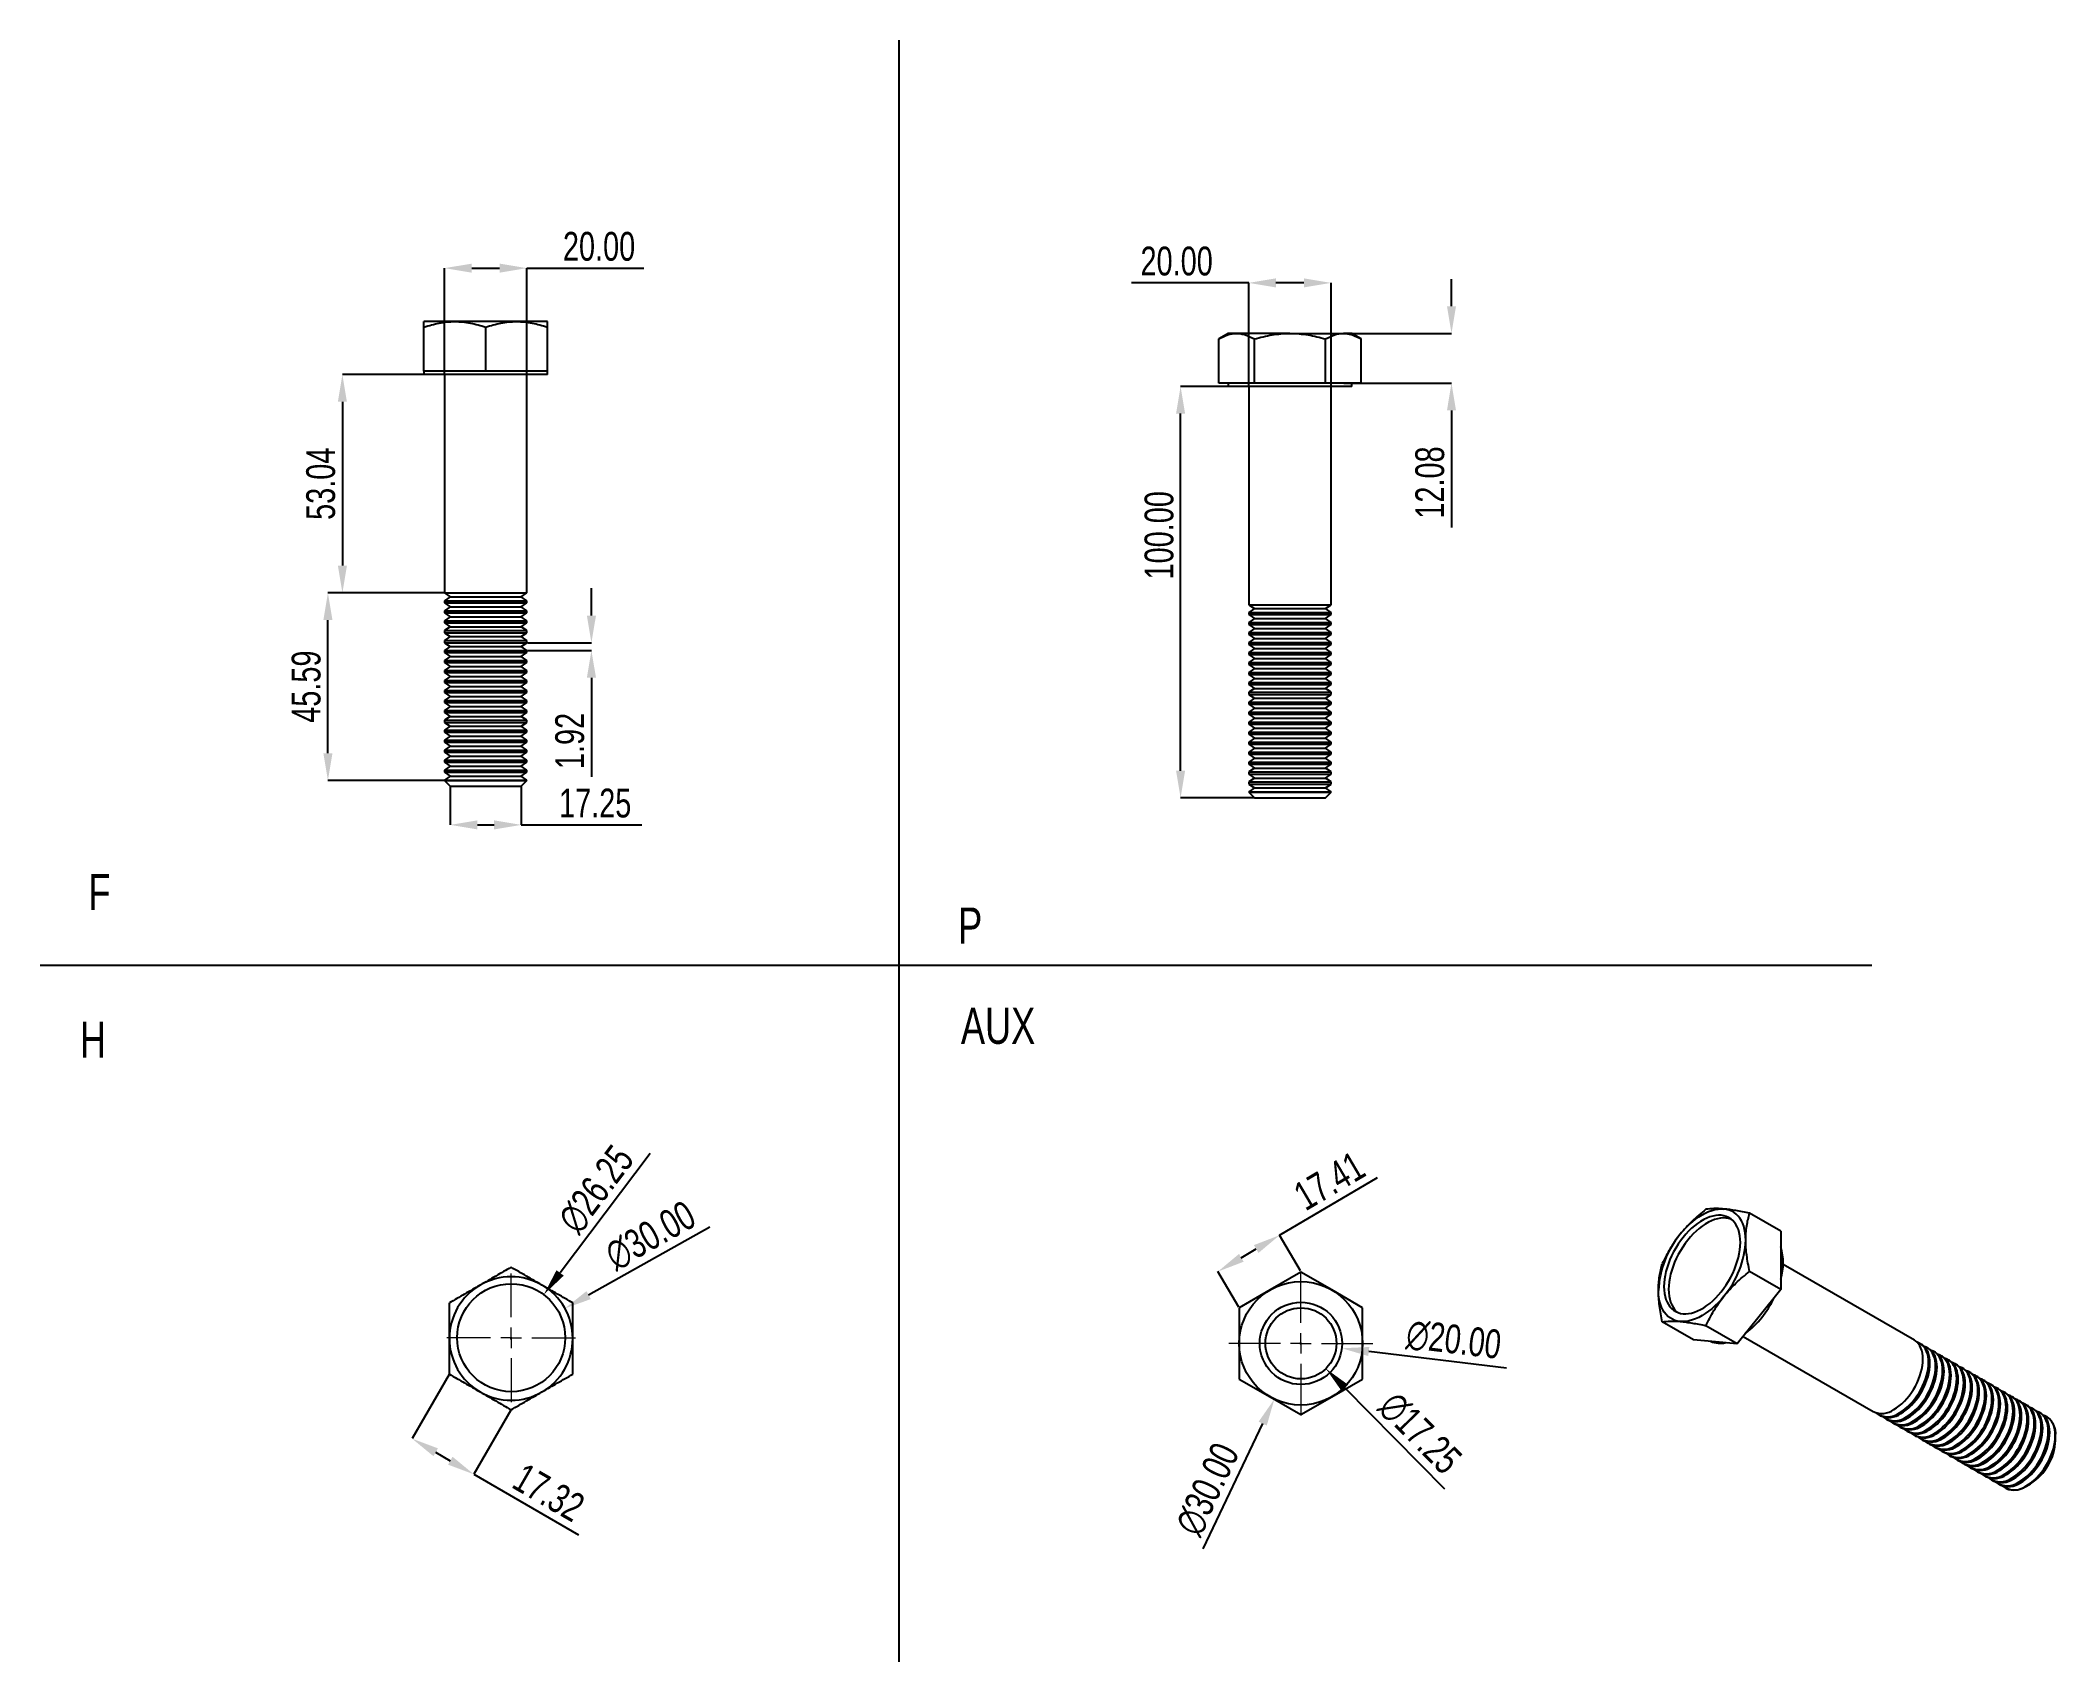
# Model space of a CAD drawing. Header units: millimetres. Extents: x 256 to 501, y 105 to 302.
import ezdxf

# ---------------------------------------------------------------- set-up
doc = ezdxf.new("R2010")
doc.units = ezdxf.units.MM
doc.header["$PDSIZE"] = -1
doc.styles.add('SLDTEXTSTYLE0', font='TXT', dxfattribs={"width": 0.75})
doc.dimstyles.new('SLDDIMSTYLE0', dxfattribs={"dimtxt": 3.5, "dimasz": 3.302, "dimexe": 0, "dimexo": 0.0625, "dimgap": 0.875, "dimtad": 1, "dimlfac": 2, "dimrnd": 1e-09, "dimzin": 4, "dimdsep": 46, "dimtxsty": 'SLDTEXTSTYLE0', "dimsah": 1, "dimcen": 0.09, "dimadec": 0, "dimazin": 1, "dimtfac": 1, "dimtofl": 0, "dimtmove": 0, "dimatfit": 3, "dimfxl": 1, "dimfrac": 2, "dimtolj": 1, "dimtzin": 12, "dimarcsym": 0})

msp = doc.modelspace()

# ---------------------------------------------------------------- texts
at = {"style": 'SLDTEXTSTYLE0', "width": 0.75}
for s, height, p in [('F', 4.3802, (262.2515, 196.6997)), ('P', 4.3802, (367.9553, 192.6375)), ('AUX', 4.38019, (368.2941, 180.4509)), ('H', 4.3802, (261.2351, 178.7583))]:
    msp.add_text(s, height=height, dxfattribs=at).set_placement(p)

# ---------------------------------------------------------------- blocks, each defined once
blk = doc.blocks.new('SW_CENTERMARKSYMBOL_0')
at = {"color": 0, "linetype": 'Continuous', "lineweight": 18}
for p, q in [((0, 2.5), (0, 7.8125)), ((-2.5, 0), (-7.8125, 0)), ((0, 0), (-1.25, 0)), ((0, 0), (0, 1.25)), ((0, 0), (0, -1.25)), ((0, 0), (1.25, 0)), ((2.5, 0), (7.8125, 0)), ((0, -2.5), (0, -7.8125))]:
    blk.add_line(p, q, dxfattribs=at)
blk = doc.blocks.new('_D')
at = {"color": 0, "linetype": 'Continuous', "lineweight": -2, "transparency": 16777216}
for p, q in [((400.72, 260.34), (394.99, 260.34)), ((394.99, 213.64), (394.99, 257.03)), ((403.91, 210.34), (394.99, 210.34))]:
    blk.add_line(p, q, dxfattribs=at)
at = {"color": 0, "linetype": 'Continuous', "transparency": 16777216}
for points in [[(394.44, 257.03), (395.54, 257.03), (394.99, 260.34)], [(394.44, 213.64), (395.54, 213.64), (394.99, 210.34)]]:
    blk.add_solid(points, dxfattribs=at)
at = {"layer": 'Defpoints', "color": 0, "linetype": 'Continuous', "transparency": 16777216}
for p in [(394.99, 260.34), (400.78, 260.34), (403.97, 210.34)]:
    blk.add_point(p, dxfattribs=at)
at = {"color": 0, "linetype": 'Continuous', "lineweight": 18, "transparency": 16777216, "insert": (390.61, 242.25), "char_height": 3.5, "attachment_point": 2, "rotation": 90, "style": 'SLDTEXTSTYLE0'}
blk.add_mtext('\\A1;100.00', dxfattribs=at)
blk = doc.blocks.new('SW_CENTERMARKSYMBOL_1')
at = {"color": 0, "linetype": 'Continuous', "lineweight": 18}
for p, q in [((0, 2.5), (0, 8.75)), ((-2.5, 0), (-8.75, 0)), ((0, 0), (-1.25, 0)), ((0, 0), (0, 1.25)), ((0, 0), (0, -1.25)), ((0, 0), (1.25, 0)), ((2.5, 0), (8.75, 0)), ((0, -2.5), (0, -8.75))]:
    blk.add_line(p, q, dxfattribs=at)
blk = doc.blocks.new('*D13')
at = {"color": 0, "lineweight": -2, "transparency": 16777216}
for p, q in [((306.1, 140.26), (301.6, 132.48)), ((313.6, 135.93), (309.1, 128.15)), ((304.46, 130.83), (306.24, 129.8)), ((309.1, 128.15), (321.81, 120.81))]:
    blk.add_line(p, q, dxfattribs=at)
at = {"color": 0, "transparency": 16777216}
for points in [[(304.74, 131.3), (304.19, 130.35), (301.6, 132.48)], [(306.52, 130.28), (305.97, 129.32), (309.1, 128.15)]]:
    blk.add_solid(points, dxfattribs=at)
at = {"layer": 'Defpoints', "color": 0, "transparency": 16777216}
for p in [(306.13, 140.32), (313.63, 135.99), (309.1, 128.15)]:
    blk.add_point(p, dxfattribs=at)
at = {"color": 0, "transparency": 16777216, "insert": (318.2, 125.93), "char_height": 3.5, "attachment_point": 5, "rotation": 330, "style": 'SLDTEXTSTYLE0'}
blk.add_mtext('\\A1;17.32', dxfattribs=at)
blk = doc.blocks.new('*D14')
at = {"color": 0, "lineweight": -2, "transparency": 16777216}
for p, q in [((403.28, 272.92), (389.04, 272.92)), ((403.28, 260.4), (403.28, 272.92)), ((409.98, 272.92), (406.58, 272.92)), ((413.28, 260.4), (413.28, 272.92))]:
    blk.add_line(p, q, dxfattribs=at)
at = {"color": 0, "transparency": 16777216}
for points in [[(406.58, 273.47), (406.58, 272.37), (403.28, 272.92)], [(409.98, 273.47), (409.98, 272.37), (413.28, 272.92)]]:
    blk.add_solid(points, dxfattribs=at)
at = {"layer": 'Defpoints', "color": 0, "transparency": 16777216}
for p in [(403.28, 272.92), (403.28, 260.34), (413.28, 260.34)]:
    blk.add_point(p, dxfattribs=at)
at = {"color": 0, "transparency": 16777216, "insert": (394.51, 275.55), "char_height": 3.5, "attachment_point": 5, "style": 'SLDTEXTSTYLE0'}
blk.add_mtext('\\A1;20.00', dxfattribs=at)
blk = doc.blocks.new('*D15')
at = {"color": 0, "lineweight": -2, "transparency": 16777216}
for p, q in [((409.52, 144.06), (409.7, 144.06)), ((409.61, 143.97), (409.61, 144.15)), ((434.6, 141.06), (417.85, 143.07))]:
    blk.add_line(p, q, dxfattribs=at)
at = {"color": 0, "transparency": 16777216}
blk.add_solid([(417.92, 143.62), (417.79, 142.52), (414.58, 143.46)], dxfattribs=at)
at = {"layer": 'Defpoints', "color": 0, "transparency": 16777216}
for p in [(404.65, 144.66), (414.58, 143.46)]:
    blk.add_point(p, dxfattribs=at)
at = {"color": 0, "transparency": 16777216, "insert": (428.18, 144.47), "char_height": 3.5, "attachment_point": 5, "rotation": 353.1525, "style": 'SLDTEXTSTYLE0'}
blk.add_mtext('\\A1;∅20.00', dxfattribs=at)
blk = doc.blocks.new('*D16')
at = {"color": 0, "lineweight": -2, "transparency": 16777216}
for p, q in [((409.52, 144.06), (409.7, 144.06)), ((409.61, 143.97), (409.61, 144.15)), ((427.12, 126.33), (414.96, 138.64))]:
    blk.add_line(p, q, dxfattribs=at)
at = {"color": 0, "transparency": 16777216}
blk.add_solid([(415.35, 139.03), (414.57, 138.25), (412.64, 140.99)], dxfattribs=at)
at = {"layer": 'Defpoints', "color": 0, "transparency": 16777216}
for p in [(406.58, 147.13), (412.64, 140.99)]:
    blk.add_point(p, dxfattribs=at)
at = {"color": 0, "transparency": 16777216, "insert": (424.07, 133.15), "char_height": 3.5, "attachment_point": 5, "rotation": 314.6275, "style": 'SLDTEXTSTYLE0'}
blk.add_mtext('\\A1;∅17.25', dxfattribs=at)
blk = doc.blocks.new('*D17')
at = {"color": 0, "lineweight": -2, "transparency": 16777216}
for p, q in [((407.02, 157.2), (418.91, 164.21)), ((409.58, 152.86), (407.02, 157.2)), ((402.37, 154.46), (404.18, 155.53)), ((402.08, 148.44), (399.52, 152.78))]:
    blk.add_line(p, q, dxfattribs=at)
at = {"color": 0, "transparency": 16777216}
for points in [[(403.9, 156), (404.46, 155.05), (407.02, 157.2)], [(402.09, 154.93), (402.65, 153.98), (399.52, 152.78)]]:
    blk.add_solid(points, dxfattribs=at)
at = {"layer": 'Defpoints', "color": 0, "transparency": 16777216}
for p in [(407.02, 157.2), (409.61, 152.81), (402.11, 148.39)]:
    blk.add_point(p, dxfattribs=at)
at = {"color": 0, "transparency": 16777216, "insert": (413.06, 163.81), "char_height": 3.5, "attachment_point": 5, "rotation": 30.5115, "style": 'SLDTEXTSTYLE0'}
blk.add_mtext('\\A1;17.41', dxfattribs=at)
blk = doc.blocks.new('*D18')
at = {"color": 0, "lineweight": -2, "transparency": 16777216}
for p, q in [((409.52, 144.06), (409.7, 144.06)), ((409.61, 143.97), (409.61, 144.15)), ((397.72, 119.08), (404.97, 134.31))]:
    blk.add_line(p, q, dxfattribs=at)
at = {"color": 0, "transparency": 16777216}
blk.add_solid([(404.47, 134.54), (405.46, 134.07), (406.39, 137.29)], dxfattribs=at)
at = {"layer": 'Defpoints', "color": 0, "transparency": 16777216}
for p in [(412.84, 150.83), (406.39, 137.29)]:
    blk.add_point(p, dxfattribs=at)
at = {"color": 0, "transparency": 16777216, "insert": (398.26, 126.33), "char_height": 3.5, "attachment_point": 5, "rotation": 64.5358, "style": 'SLDTEXTSTYLE0'}
blk.add_mtext('\\A1;∅30.00', dxfattribs=at)
blk = doc.blocks.new('*D19')
at = {"color": 0, "lineweight": -2, "transparency": 16777216}
for p, q in [((330.53, 167.13), (319.59, 152.62)), ((313.56, 144.74), (313.74, 144.74)), ((313.65, 144.65), (313.65, 144.83))]:
    blk.add_line(p, q, dxfattribs=at)
at = {"color": 0, "transparency": 16777216}
blk.add_solid([(319.15, 152.95), (320.03, 152.29), (317.6, 149.98)], dxfattribs=at)
at = {"layer": 'Defpoints', "color": 0, "transparency": 16777216}
for p in [(317.6, 149.98), (309.69, 139.5)]:
    blk.add_point(p, dxfattribs=at)
at = {"color": 0, "transparency": 16777216, "insert": (323.96, 162.77), "char_height": 3.5, "attachment_point": 5, "rotation": 52.9729, "style": 'SLDTEXTSTYLE0'}
blk.add_mtext('\\A1;∅26.25', dxfattribs=at)
blk = doc.blocks.new('*D20')
at = {"color": 0, "lineweight": -2, "transparency": 16777216}
for p, q in [((337.77, 158.16), (323.05, 149.92)), ((313.54, 144.65), (313.72, 144.65)), ((313.63, 144.56), (313.63, 144.74))]:
    blk.add_line(p, q, dxfattribs=at)
at = {"color": 0, "transparency": 16777216}
blk.add_solid([(322.79, 150.4), (323.32, 149.44), (320.17, 148.31)], dxfattribs=at)
at = {"layer": 'Defpoints', "color": 0, "transparency": 16777216}
for p in [(320.17, 148.31), (307.08, 140.98)]:
    blk.add_point(p, dxfattribs=at)
at = {"color": 0, "transparency": 16777216, "insert": (330.57, 157.14), "char_height": 3.5, "attachment_point": 5, "rotation": 29.243, "style": 'SLDTEXTSTYLE0'}
blk.add_mtext('\\A1;∅30.00', dxfattribs=at)
blk = doc.blocks.new('*D21')
at = {"color": 0, "lineweight": -2, "transparency": 16777216}
for p, q in [((305.54, 261.84), (305.54, 274.71)), ((308.85, 274.71), (312.24, 274.71)), ((315.54, 261.84), (315.54, 274.71)), ((315.54, 274.71), (329.78, 274.71))]:
    blk.add_line(p, q, dxfattribs=at)
at = {"color": 0, "transparency": 16777216}
for points in [[(308.85, 275.26), (308.85, 274.16), (305.54, 274.71)], [(312.24, 275.26), (312.24, 274.16), (315.54, 274.71)]]:
    blk.add_solid(points, dxfattribs=at)
at = {"layer": 'Defpoints', "color": 0, "transparency": 16777216}
for p in [(315.54, 274.71), (305.54, 261.77), (315.54, 261.77)]:
    blk.add_point(p, dxfattribs=at)
at = {"color": 0, "transparency": 16777216, "insert": (324.32, 277.34), "char_height": 3.5, "attachment_point": 5, "style": 'SLDTEXTSTYLE0'}
blk.add_mtext('\\A1;20.00', dxfattribs=at)
blk = doc.blocks.new('*D22')
at = {"color": 0, "lineweight": -2, "transparency": 16777216}
for p, q in [((305.48, 261.77), (293.13, 261.77)), ((293.13, 258.47), (293.13, 238.56)), ((305.48, 235.26), (293.13, 235.26))]:
    blk.add_line(p, q, dxfattribs=at)
at = {"color": 0, "transparency": 16777216}
for points in [[(292.58, 258.47), (293.68, 258.47), (293.13, 261.77)], [(292.58, 238.56), (293.68, 238.56), (293.13, 235.26)]]:
    blk.add_solid(points, dxfattribs=at)
at = {"layer": 'Defpoints', "color": 0, "transparency": 16777216}
for p in [(305.54, 261.77), (293.13, 235.26), (305.54, 235.26)]:
    blk.add_point(p, dxfattribs=at)
at = {"color": 0, "transparency": 16777216, "insert": (290.51, 248.51), "char_height": 3.5, "attachment_point": 5, "rotation": 90, "style": 'SLDTEXTSTYLE0'}
blk.add_mtext('\\A1;53.04', dxfattribs=at)
blk = doc.blocks.new('*D23')
at = {"color": 0, "lineweight": -2, "transparency": 16777216}
for p, q in [((305.48, 235.26), (291.37, 235.26)), ((291.37, 215.76), (291.37, 231.95)), ((305.48, 212.46), (291.37, 212.46))]:
    blk.add_line(p, q, dxfattribs=at)
at = {"color": 0, "transparency": 16777216}
for points in [[(290.82, 231.95), (291.92, 231.95), (291.37, 235.26)], [(290.82, 215.76), (291.92, 215.76), (291.37, 212.46)]]:
    blk.add_solid(points, dxfattribs=at)
at = {"layer": 'Defpoints', "color": 0, "transparency": 16777216}
for p in [(291.37, 235.26), (305.54, 235.26), (305.54, 212.46)]:
    blk.add_point(p, dxfattribs=at)
at = {"color": 0, "transparency": 16777216, "insert": (288.74, 223.86), "char_height": 3.5, "attachment_point": 5, "rotation": 90, "style": 'SLDTEXTSTYLE0'}
blk.add_mtext('\\A1;45.59', dxfattribs=at)
blk = doc.blocks.new('*D24')
at = {"color": 0, "lineweight": -2, "transparency": 16777216}
for p, q in [((323.39, 232.5), (323.39, 235.81)), ((315.61, 229.2), (323.39, 229.2)), ((315.61, 228.24), (323.39, 228.24)), ((323.39, 224.94), (323.39, 212.89))]:
    blk.add_line(p, q, dxfattribs=at)
at = {"color": 0, "transparency": 16777216}
for points in [[(322.84, 232.5), (323.95, 232.5), (323.39, 229.2)], [(322.84, 224.94), (323.95, 224.94), (323.39, 228.24)]]:
    blk.add_solid(points, dxfattribs=at)
at = {"layer": 'Defpoints', "color": 0, "transparency": 16777216}
for p in [(315.54, 229.2), (315.54, 228.24), (323.39, 228.24)]:
    blk.add_point(p, dxfattribs=at)
at = {"color": 0, "transparency": 16777216, "insert": (320.77, 217.26), "char_height": 3.5, "attachment_point": 5, "rotation": 90, "style": 'SLDTEXTSTYLE0'}
blk.add_mtext('\\A1;1.92', dxfattribs=at)
blk = doc.blocks.new('*D25')
at = {"color": 0, "lineweight": -2, "transparency": 16777216}
for p, q in [((306.23, 211.71), (306.23, 207.06)), ((314.86, 211.71), (314.86, 207.06)), ((309.53, 207.06), (311.56, 207.06)), ((314.86, 207.06), (329.53, 207.06))]:
    blk.add_line(p, q, dxfattribs=at)
at = {"color": 0, "transparency": 16777216}
for points in [[(309.53, 207.61), (309.53, 206.51), (306.23, 207.06)], [(311.56, 207.61), (311.56, 206.51), (314.86, 207.06)]]:
    blk.add_solid(points, dxfattribs=at)
at = {"layer": 'Defpoints', "color": 0, "transparency": 16777216}
for p in [(306.23, 211.77), (314.86, 211.77), (314.86, 207.06)]:
    blk.add_point(p, dxfattribs=at)
at = {"color": 0, "transparency": 16777216, "insert": (323.85, 209.69), "char_height": 3.5, "attachment_point": 5, "style": 'SLDTEXTSTYLE0'}
blk.add_mtext('\\A1;17.25', dxfattribs=at)
blk = doc.blocks.new('*D26')
at = {"color": 0, "lineweight": -2, "transparency": 16777216}
for p, q in [((427.91, 270.08), (427.91, 273.38)), ((414.84, 266.78), (427.91, 266.78)), ((414.84, 260.74), (427.91, 260.74)), ((427.91, 257.43), (427.91, 243.2))]:
    blk.add_line(p, q, dxfattribs=at)
at = {"color": 0, "transparency": 16777216}
for points in [[(427.36, 270.08), (428.46, 270.08), (427.91, 266.78)], [(427.36, 257.43), (428.46, 257.43), (427.91, 260.74)]]:
    blk.add_solid(points, dxfattribs=at)
at = {"layer": 'Defpoints', "color": 0, "transparency": 16777216}
for p in [(414.78, 266.78), (414.78, 260.74), (427.91, 260.74)]:
    blk.add_point(p, dxfattribs=at)
at = {"color": 0, "transparency": 16777216, "insert": (425.29, 248.66), "char_height": 3.5, "attachment_point": 5, "rotation": 90, "style": 'SLDTEXTSTYLE0'}
blk.add_mtext('\\A1;12.08', dxfattribs=at)

# ---------------------------------------------------------------- dimensions: what is measured, and where the dimension line sits
for p1, p2, distance, picture, middle in [((305.5444, 261.774), (315.5444, 261.774), 12.9386, '*D21', (324.3152, 277.3376)), ((413.2821, 260.3368), (403.2821, 260.3368), -12.5836, '*D14', (394.5114, 275.5453)), ((414.7773, 266.7768), (414.7773, 260.7368), 13.1365, '*D26', (425.2888, 248.664)), ((305.5444, 261.774), (305.5444, 235.255), -12.4141, '*D22', (290.5053, 248.5145)), ((305.5444, 212.461), (305.5444, 235.255), 14.1783, '*D23', (288.7412, 223.858)), ((315.5444, 229.2024), (315.5444, 228.2403), 7.8505, '*D24', (320.7699, 217.2613)), ((306.2314, 211.774), (314.8574, 211.774), -4.7098, '*D25', (323.8469, 209.6892)), ((402.1121, 148.3893), (409.6121, 152.8092), 5.099, '*D17', (413.0584, 163.8055)), ((306.129, 140.317), (313.629, 135.9869), -9.0511, '*D13', (318.2011, 125.927))]:
    dim = msp.add_aligned_dim(p1=p1, p2=p2, distance=distance, dimstyle='SLDDIMSTYLE0')
    dim.commit()
    dim.dimension.update_dxf_attribs({"geometry": picture, "text_midpoint": middle})
at = {"color": 7, "linetype": 'Continuous', "lineweight": 18}
dim = msp.add_linear_dim(base=(394.9861, 260.3368), p1=(403.9691, 210.3368), p2=(400.7821, 260.3368), angle=270, dimstyle='SLDDIMSTYLE0', dxfattribs=at)
dim.commit()
dim.dimension.update_dxf_attribs({"geometry": '_D', "text_midpoint": (394.9861, 242.2479), "dimtype": 160})
for p1, p2, picture, middle in [((309.6937, 139.5042), (317.5975, 149.9825), '*D19', (323.9575, 162.7733)), ((307.0848, 140.9833), (320.1731, 148.311), '*D20', (330.5702, 157.1404)), ((412.8367, 150.8306), (406.3875, 137.2877), '*D18', (398.2626, 126.3314)), ((404.6478, 144.6553), (414.5765, 143.463), '*D15', (428.1792, 144.4734)), ((406.5823, 147.1287), (412.642, 140.9896), '*D16', (424.0669, 133.1519))]:
    dim = msp.add_diameter_dim_2p(p1=p1, p2=p2, dimstyle='SLDDIMSTYLE0')
    dim.commit()
    dim.dimension.update_dxf_attribs({"geometry": picture, "text_midpoint": middle})

# ---------------------------------------------------------------- linework, layer by layer
for p, q in [((360.7679, 302.396), (360.7679, 105.3792)), ((256.4193, 190.0084), (479.0071, 190.0084))]:
    msp.add_line(p, q)
at = {"color": 7, "linetype": 'Continuous', "lineweight": 25}
for p, q in [((306.7944, 268.214), (303.0444, 268.214)), ((303.0444, 262.174), (303.0444, 267.5441)), ((314.2944, 268.214), (306.7944, 268.214)), ((310.5444, 262.174), (310.5444, 267.5441)), ((318.0444, 268.214), (314.2944, 268.214)), ((318.0444, 262.174), (318.0444, 267.5441)), ((400.7821, 266.7768), (399.6219, 266.1069)), ((399.6219, 260.7368), (399.6219, 266.1069)), ((401.7869, 266.7768), (400.7821, 266.7768)), ((408.2821, 266.7768), (401.7869, 266.7768)), ((403.952, 260.7368), (403.952, 266.1069)), ((408.2821, 266.7768), (414.7773, 266.7768)), ((412.6122, 260.7368), (412.6122, 266.1069)), ((415.7821, 266.7768), (414.7773, 266.7768)), ((416.9424, 266.1069), (415.7821, 266.7768)), ((416.9424, 260.7368), (416.9424, 266.1069)), ((303.0444, 262.174), (303.0444, 261.774)), ((306.7944, 262.174), (303.0444, 262.174)), ((310.5444, 262.174), (306.7944, 262.174)), ((314.2944, 262.174), (310.5444, 262.174)), ((318.0444, 262.174), (314.2944, 262.174)), ((318.0444, 261.774), (318.0444, 262.174)), ((318.0444, 261.774), (303.0444, 261.774)), ((305.5444, 261.774), (305.5444, 235.255)), ((315.5444, 235.255), (315.5444, 261.774)), ((401.7869, 260.7368), (399.6219, 260.7368)), ((400.7821, 260.7368), (400.7821, 260.3368)), ((415.7821, 260.3368), (400.7821, 260.3368)), ((403.952, 260.7368), (401.7869, 260.7368)), ((403.2821, 260.3368), (403.2821, 233.8178)), ((408.2821, 260.7368), (403.952, 260.7368)), ((412.6122, 260.7368), (408.2821, 260.7368)), ((414.7773, 260.7368), (412.6122, 260.7368)), ((413.2821, 233.8178), (413.2821, 260.3368)), ((416.9424, 260.7368), (414.7773, 260.7368)), ((415.7821, 260.3368), (415.7821, 260.7368)), ((305.5444, 235.255), (306.2314, 234.774)), ((305.5444, 235.255), (310.5444, 235.255)), ((310.5444, 235.255), (315.5444, 235.255)), ((314.8574, 234.774), (315.5444, 235.255)), ((306.2314, 234.774), (305.5444, 234.2929)), ((305.5444, 234.2929), (305.5444, 234.0445)), ((305.5444, 234.2929), (310.5444, 234.2929)), ((305.5444, 234.0445), (306.2314, 233.5635)), ((305.5444, 234.0445), (310.5444, 234.0445)), ((306.2314, 233.5635), (305.5444, 233.0824)), ((305.5444, 233.0824), (305.5444, 232.834)), ((305.5444, 233.0824), (310.5444, 233.0824)), ((305.5444, 232.834), (306.2314, 232.3529)), ((305.5444, 232.834), (310.5444, 232.834)), ((306.2314, 234.774), (310.5444, 234.774)), ((306.2314, 233.5635), (310.5444, 233.5635)), ((310.5444, 234.774), (314.8574, 234.774)), ((310.5444, 234.2929), (315.5444, 234.2929)), ((310.5444, 234.0445), (315.5444, 234.0445)), ((310.5444, 233.5635), (314.8574, 233.5635)), ((310.5444, 233.0824), (315.5444, 233.0824)), ((310.5444, 232.834), (315.5444, 232.834)), ((315.5444, 234.2929), (314.8574, 234.774)), ((314.8574, 233.5635), (315.5444, 234.0445)), ((315.5444, 233.0824), (314.8574, 233.5635)), ((314.8574, 232.3529), (315.5444, 232.834)), ((315.5444, 234.0445), (315.5444, 234.2929)), ((315.5444, 232.834), (315.5444, 233.0824)), ((403.2821, 233.8178), (403.9691, 233.3368)), ((403.2821, 233.8178), (413.2821, 233.8178)), ((403.9691, 233.3368), (403.2821, 232.8557)), ((403.2821, 232.8557), (403.2821, 232.6073)), ((403.2821, 232.8557), (413.2821, 232.8557)), ((403.9691, 233.3368), (412.5951, 233.3368)), ((412.5951, 233.3368), (413.2821, 233.8178)), ((413.2821, 232.8557), (412.5951, 233.3368)), ((413.2821, 232.6073), (413.2821, 232.8557)), ((306.2314, 232.3529), (305.5444, 231.8719)), ((305.5444, 231.8719), (305.5444, 231.6235)), ((305.5444, 231.8719), (310.5444, 231.8719)), ((305.5444, 231.6235), (306.2314, 231.1424)), ((305.5444, 231.6235), (310.5444, 231.6235)), ((306.2314, 231.1424), (305.5444, 230.6614)), ((305.5444, 230.6614), (305.5444, 230.4129)), ((305.5444, 230.6614), (310.5444, 230.6614)), ((305.5444, 230.4129), (306.2314, 229.9319)), ((305.5444, 230.4129), (310.5444, 230.4129)), ((306.2314, 232.3529), (310.5444, 232.3529)), ((306.2314, 231.1424), (310.5444, 231.1424)), ((310.5444, 232.3529), (314.8574, 232.3529)), ((310.5444, 231.8719), (315.5444, 231.8719)), ((310.5444, 231.6235), (315.5444, 231.6235)), ((310.5444, 231.1424), (314.8574, 231.1424)), ((310.5444, 230.6614), (315.5444, 230.6614)), ((310.5444, 230.4129), (315.5444, 230.4129)), ((315.5444, 231.8719), (314.8574, 232.3529)), ((314.8574, 231.1424), (315.5444, 231.6235)), ((315.5444, 230.6614), (314.8574, 231.1424)), ((314.8574, 229.9319), (315.5444, 230.4129)), ((315.5444, 231.6235), (315.5444, 231.8719)), ((315.5444, 230.4129), (315.5444, 230.6614)), ((403.2821, 232.6073), (403.9691, 232.1262)), ((403.2821, 232.6073), (413.2821, 232.6073)), ((403.9691, 232.1262), (403.2821, 231.6452)), ((403.2821, 231.6452), (403.2821, 231.3967)), ((403.2821, 231.6452), (413.2821, 231.6452)), ((403.2821, 231.3967), (403.9691, 230.9157)), ((403.2821, 231.3967), (413.2821, 231.3967)), ((403.9691, 230.9157), (403.2821, 230.4347)), ((403.2821, 230.4347), (403.2821, 230.1862)), ((403.2821, 230.4347), (413.2821, 230.4347)), ((403.9691, 232.1262), (412.5951, 232.1262)), ((403.9691, 230.9157), (412.5951, 230.9157)), ((412.5951, 232.1262), (413.2821, 232.6073)), ((413.2821, 231.6452), (412.5951, 232.1262)), ((412.5951, 230.9157), (413.2821, 231.3967)), ((413.2821, 230.4347), (412.5951, 230.9157)), ((413.2821, 231.3967), (413.2821, 231.6452)), ((413.2821, 230.1862), (413.2821, 230.4347)), ((306.2314, 229.9319), (305.5444, 229.4508)), ((305.5444, 229.4508), (305.5444, 229.2024)), ((305.5444, 229.4508), (310.5444, 229.4508)), ((305.5444, 229.2024), (306.2314, 228.7214)), ((305.5444, 229.2024), (310.5444, 229.2024)), ((306.2314, 228.7214), (305.5444, 228.2403)), ((305.5444, 228.2403), (305.5444, 227.9919)), ((305.5444, 228.2403), (310.5444, 228.2403)), ((305.5444, 227.9919), (306.2314, 227.5108)), ((305.5444, 227.9919), (310.5444, 227.9919)), ((306.2314, 229.9319), (310.5444, 229.9319)), ((306.2314, 228.7214), (310.5444, 228.7214)), ((310.5444, 229.9319), (314.8574, 229.9319)), ((310.5444, 229.4508), (315.5444, 229.4508)), ((310.5444, 229.2024), (315.5444, 229.2024)), ((310.5444, 228.7214), (314.8574, 228.7214)), ((310.5444, 228.2403), (315.5444, 228.2403)), ((310.5444, 227.9919), (315.5444, 227.9919)), ((315.5444, 229.4508), (314.8574, 229.9319)), ((314.8574, 228.7214), (315.5444, 229.2024)), ((315.5444, 228.2403), (314.8574, 228.7214)), ((314.8574, 227.5108), (315.5444, 227.9919)), ((315.5444, 229.2024), (315.5444, 229.4508)), ((315.5444, 227.9919), (315.5444, 228.2403)), ((403.2821, 230.1862), (403.9691, 229.7052)), ((403.2821, 230.1862), (413.2821, 230.1862)), ((403.9691, 229.7052), (403.2821, 229.2241)), ((403.2821, 229.2241), (403.2821, 228.9757)), ((403.2821, 229.2241), (413.2821, 229.2241)), ((403.2821, 228.9757), (403.9691, 228.4946)), ((403.2821, 228.9757), (413.2821, 228.9757)), ((403.9691, 228.4946), (403.2821, 228.0136)), ((403.2821, 228.0136), (403.2821, 227.7652)), ((403.2821, 228.0136), (413.2821, 228.0136)), ((403.9691, 229.7052), (412.5951, 229.7052)), ((403.9691, 228.4946), (412.5951, 228.4946)), ((412.5951, 229.7052), (413.2821, 230.1862)), ((413.2821, 229.2241), (412.5951, 229.7052)), ((412.5951, 228.4946), (413.2821, 228.9757)), ((413.2821, 228.0136), (412.5951, 228.4946)), ((413.2821, 228.9757), (413.2821, 229.2241)), ((413.2821, 227.7652), (413.2821, 228.0136)), ((306.2314, 227.5108), (305.5444, 227.0298)), ((305.5444, 227.0298), (305.5444, 226.7813)), ((305.5444, 227.0298), (310.5444, 227.0298)), ((305.5444, 226.7813), (306.2314, 226.3003)), ((305.5444, 226.7813), (310.5444, 226.7813)), ((306.2314, 226.3003), (305.5444, 225.8193)), ((305.5444, 225.8193), (305.5444, 225.5708)), ((305.5444, 225.8193), (310.5444, 225.8193)), ((305.5444, 225.5708), (306.2314, 225.0898)), ((305.5444, 225.5708), (310.5444, 225.5708)), ((306.2314, 227.5108), (310.5444, 227.5108)), ((306.2314, 226.3003), (310.5444, 226.3003)), ((310.5444, 227.5108), (314.8574, 227.5108)), ((310.5444, 227.0298), (315.5444, 227.0298)), ((310.5444, 226.7813), (315.5444, 226.7813)), ((310.5444, 226.3003), (314.8574, 226.3003)), ((310.5444, 225.8193), (315.5444, 225.8193)), ((310.5444, 225.5708), (315.5444, 225.5708)), ((315.5444, 227.0298), (314.8574, 227.5108)), ((314.8574, 226.3003), (315.5444, 226.7813)), ((315.5444, 225.8193), (314.8574, 226.3003)), ((314.8574, 225.0898), (315.5444, 225.5708)), ((315.5444, 226.7813), (315.5444, 227.0298)), ((315.5444, 225.5708), (315.5444, 225.8193)), ((403.2821, 227.7652), (403.9691, 227.2841)), ((403.2821, 227.7652), (413.2821, 227.7652)), ((403.9691, 227.2841), (403.2821, 226.8031)), ((403.2821, 226.8031), (403.2821, 226.5546)), ((403.2821, 226.8031), (413.2821, 226.8031)), ((403.2821, 226.5546), (403.9691, 226.0736)), ((403.2821, 226.5546), (413.2821, 226.5546)), ((403.9691, 226.0736), (403.2821, 225.5926)), ((403.2821, 225.5926), (403.2821, 225.3441)), ((403.2821, 225.5926), (413.2821, 225.5926)), ((403.2821, 225.3441), (403.9691, 224.8631)), ((403.2821, 225.3441), (413.2821, 225.3441)), ((403.9691, 227.2841), (412.5951, 227.2841)), ((403.9691, 226.0736), (412.5951, 226.0736)), ((412.5951, 227.2841), (413.2821, 227.7652)), ((413.2821, 226.8031), (412.5951, 227.2841)), ((412.5951, 226.0736), (413.2821, 226.5546)), ((413.2821, 225.5926), (412.5951, 226.0736)), ((412.5951, 224.8631), (413.2821, 225.3441)), ((413.2821, 226.5546), (413.2821, 226.8031)), ((413.2821, 225.3441), (413.2821, 225.5926)), ((306.2314, 225.0898), (305.5444, 224.6087)), ((305.5444, 224.6087), (305.5444, 224.3603)), ((305.5444, 224.6087), (310.5444, 224.6087)), ((305.5444, 224.3603), (306.2314, 223.8793)), ((305.5444, 224.3603), (310.5444, 224.3603)), ((306.2314, 223.8793), (305.5444, 223.3982)), ((305.5444, 223.3982), (305.5444, 223.1498)), ((305.5444, 223.3982), (310.5444, 223.3982)), ((305.5444, 223.1498), (306.2314, 222.6687)), ((305.5444, 223.1498), (310.5444, 223.1498)), ((306.2314, 225.0898), (310.5444, 225.0898)), ((306.2314, 223.8793), (310.5444, 223.8793)), ((310.5444, 225.0898), (314.8574, 225.0898)), ((310.5444, 224.6087), (315.5444, 224.6087)), ((310.5444, 224.3603), (315.5444, 224.3603)), ((310.5444, 223.8793), (314.8574, 223.8793)), ((310.5444, 223.3982), (315.5444, 223.3982)), ((310.5444, 223.1498), (315.5444, 223.1498)), ((315.5444, 224.6087), (314.8574, 225.0898)), ((314.8574, 223.8793), (315.5444, 224.3603)), ((315.5444, 223.3982), (314.8574, 223.8793)), ((314.8574, 222.6687), (315.5444, 223.1498)), ((315.5444, 224.3603), (315.5444, 224.6087)), ((315.5444, 223.1498), (315.5444, 223.3982)), ((403.9691, 224.8631), (403.2821, 224.382)), ((403.2821, 224.382), (403.2821, 224.1336)), ((403.2821, 224.382), (413.2821, 224.382)), ((403.2821, 224.1336), (403.9691, 223.6525)), ((403.2821, 224.1336), (413.2821, 224.1336)), ((403.9691, 223.6525), (403.2821, 223.1715)), ((403.2821, 223.1715), (403.2821, 222.9231)), ((403.2821, 223.1715), (413.2821, 223.1715)), ((403.2821, 222.9231), (403.9691, 222.442)), ((403.2821, 222.9231), (413.2821, 222.9231)), ((403.9691, 224.8631), (412.5951, 224.8631)), ((403.9691, 223.6525), (412.5951, 223.6525)), ((413.2821, 224.382), (412.5951, 224.8631)), ((412.5951, 223.6525), (413.2821, 224.1336)), ((413.2821, 223.1715), (412.5951, 223.6525)), ((412.5951, 222.442), (413.2821, 222.9231)), ((413.2821, 224.1336), (413.2821, 224.382)), ((413.2821, 222.9231), (413.2821, 223.1715)), ((306.2314, 222.6687), (305.5444, 222.1877)), ((305.5444, 222.1877), (305.5444, 221.9392)), ((305.5444, 222.1877), (310.5444, 222.1877)), ((305.5444, 221.9392), (306.2314, 221.4582)), ((305.5444, 221.9392), (310.5444, 221.9392)), ((306.2314, 221.4582), (305.5444, 220.9772)), ((305.5444, 220.9772), (305.5444, 220.7287)), ((305.5444, 220.9772), (310.5444, 220.9772)), ((305.5444, 220.7287), (306.2314, 220.2477)), ((305.5444, 220.7287), (310.5444, 220.7287)), ((306.2314, 222.6687), (310.5444, 222.6687)), ((306.2314, 221.4582), (310.5444, 221.4582)), ((310.5444, 222.6687), (314.8574, 222.6687)), ((310.5444, 222.1877), (315.5444, 222.1877)), ((310.5444, 221.9392), (315.5444, 221.9392)), ((310.5444, 221.4582), (314.8574, 221.4582)), ((310.5444, 220.9772), (315.5444, 220.9772)), ((310.5444, 220.7287), (315.5444, 220.7287)), ((315.5444, 222.1877), (314.8574, 222.6687)), ((314.8574, 221.4582), (315.5444, 221.9392)), ((315.5444, 220.9772), (314.8574, 221.4582)), ((314.8574, 220.2477), (315.5444, 220.7287)), ((315.5444, 221.9392), (315.5444, 222.1877)), ((315.5444, 220.7287), (315.5444, 220.9772)), ((403.9691, 222.442), (403.2821, 221.961)), ((403.2821, 221.961), (403.2821, 221.7125)), ((403.2821, 221.961), (413.2821, 221.961)), ((403.2821, 221.7125), (403.9691, 221.2315)), ((403.2821, 221.7125), (413.2821, 221.7125)), ((403.9691, 221.2315), (403.2821, 220.7504)), ((403.2821, 220.7504), (403.2821, 220.502)), ((403.2821, 220.7504), (413.2821, 220.7504)), ((403.2821, 220.502), (403.9691, 220.021)), ((403.2821, 220.502), (413.2821, 220.502)), ((403.9691, 222.442), (412.5951, 222.442)), ((403.9691, 221.2315), (412.5951, 221.2315)), ((413.2821, 221.961), (412.5951, 222.442)), ((412.5951, 221.2315), (413.2821, 221.7125)), ((413.2821, 220.7504), (412.5951, 221.2315)), ((412.5951, 220.021), (413.2821, 220.502)), ((413.2821, 221.7125), (413.2821, 221.961)), ((413.2821, 220.502), (413.2821, 220.7504)), ((306.2314, 220.2477), (305.5444, 219.7666)), ((305.5444, 219.7666), (305.5444, 219.5182)), ((305.5444, 219.7666), (310.5444, 219.7666)), ((305.5444, 219.5182), (306.2314, 219.0371)), ((305.5444, 219.5182), (310.5444, 219.5182)), ((306.2314, 219.0371), (305.5444, 218.5561)), ((305.5444, 218.5561), (305.5444, 218.3077)), ((305.5444, 218.5561), (310.5444, 218.5561)), ((305.5444, 218.3077), (306.2314, 217.8266)), ((305.5444, 218.3077), (310.5444, 218.3077)), ((306.2314, 220.2477), (310.5444, 220.2477)), ((306.2314, 219.0371), (310.5444, 219.0371)), ((310.5444, 220.2477), (314.8574, 220.2477)), ((310.5444, 219.7666), (315.5444, 219.7666)), ((310.5444, 219.5182), (315.5444, 219.5182)), ((310.5444, 219.0371), (314.8574, 219.0371)), ((310.5444, 218.5561), (315.5444, 218.5561)), ((310.5444, 218.3077), (315.5444, 218.3077)), ((315.5444, 219.7666), (314.8574, 220.2477)), ((314.8574, 219.0371), (315.5444, 219.5182)), ((315.5444, 218.5561), (314.8574, 219.0371)), ((314.8574, 217.8266), (315.5444, 218.3077)), ((315.5444, 219.5182), (315.5444, 219.7666)), ((315.5444, 218.3077), (315.5444, 218.5561)), ((403.9691, 220.021), (403.2821, 219.5399)), ((403.2821, 219.5399), (403.2821, 219.2915)), ((403.2821, 219.5399), (413.2821, 219.5399)), ((403.2821, 219.2915), (403.9691, 218.8104)), ((403.2821, 219.2915), (413.2821, 219.2915)), ((403.9691, 218.8104), (403.2821, 218.3294)), ((403.2821, 218.3294), (403.2821, 218.081)), ((403.2821, 218.3294), (413.2821, 218.3294)), ((403.2821, 218.081), (403.9691, 217.5999)), ((403.2821, 218.081), (413.2821, 218.081)), ((403.9691, 220.021), (412.5951, 220.021)), ((403.9691, 218.8104), (412.5951, 218.8104)), ((413.2821, 219.5399), (412.5951, 220.021)), ((412.5951, 218.8104), (413.2821, 219.2915)), ((413.2821, 218.3294), (412.5951, 218.8104)), ((412.5951, 217.5999), (413.2821, 218.081)), ((413.2821, 219.2915), (413.2821, 219.5399)), ((413.2821, 218.081), (413.2821, 218.3294)), ((306.2314, 217.8266), (305.5444, 217.3456)), ((305.5444, 217.3456), (305.5444, 217.0971)), ((305.5444, 217.3456), (310.5444, 217.3456)), ((305.5444, 217.0971), (306.2314, 216.6161)), ((305.5444, 217.0971), (310.5444, 217.0971)), ((306.2314, 216.6161), (305.5444, 216.1351)), ((305.5444, 216.1351), (305.5444, 215.8866)), ((305.5444, 216.1351), (310.5444, 216.1351)), ((305.5444, 215.8866), (306.2314, 215.4056)), ((305.5444, 215.8866), (310.5444, 215.8866)), ((306.2314, 217.8266), (310.5444, 217.8266)), ((306.2314, 216.6161), (310.5444, 216.6161)), ((310.5444, 217.8266), (314.8574, 217.8266)), ((310.5444, 217.3456), (315.5444, 217.3456)), ((310.5444, 217.0971), (315.5444, 217.0971)), ((310.5444, 216.6161), (314.8574, 216.6161)), ((310.5444, 216.1351), (315.5444, 216.1351)), ((310.5444, 215.8866), (315.5444, 215.8866)), ((315.5444, 217.3456), (314.8574, 217.8266)), ((314.8574, 216.6161), (315.5444, 217.0971)), ((315.5444, 216.1351), (314.8574, 216.6161)), ((314.8574, 215.4056), (315.5444, 215.8866)), ((315.5444, 217.0971), (315.5444, 217.3456)), ((315.5444, 215.8866), (315.5444, 216.1351)), ((403.9691, 217.5999), (403.2821, 217.1189)), ((403.2821, 217.1189), (403.2821, 216.8704)), ((403.2821, 217.1189), (413.2821, 217.1189)), ((403.2821, 216.8704), (403.9691, 216.3894)), ((403.2821, 216.8704), (413.2821, 216.8704)), ((403.9691, 216.3894), (403.2821, 215.9083)), ((403.2821, 215.9083), (403.2821, 215.6599)), ((403.2821, 215.9083), (413.2821, 215.9083)), ((403.2821, 215.6599), (403.9691, 215.1789)), ((403.2821, 215.6599), (413.2821, 215.6599)), ((403.9691, 217.5999), (412.5951, 217.5999)), ((403.9691, 216.3894), (412.5951, 216.3894)), ((413.2821, 217.1189), (412.5951, 217.5999)), ((412.5951, 216.3894), (413.2821, 216.8704)), ((413.2821, 215.9083), (412.5951, 216.3894)), ((412.5951, 215.1789), (413.2821, 215.6599)), ((413.2821, 216.8704), (413.2821, 217.1189)), ((413.2821, 215.6599), (413.2821, 215.9083)), ((306.2314, 215.4056), (305.5444, 214.9245)), ((305.5444, 214.9245), (305.5444, 214.6761)), ((305.5444, 214.9245), (310.5444, 214.9245)), ((305.5444, 214.6761), (306.2314, 214.195)), ((305.5444, 214.6761), (310.5444, 214.6761)), ((306.2314, 214.195), (305.5444, 213.714)), ((305.5444, 213.714), (305.5444, 213.4656)), ((305.5444, 213.714), (310.5444, 213.714)), ((305.5444, 213.4656), (306.2314, 212.9845)), ((305.5444, 213.4656), (310.5444, 213.4656)), ((306.2314, 215.4056), (310.5444, 215.4056)), ((306.2314, 214.195), (310.5444, 214.195)), ((310.5444, 215.4056), (314.8574, 215.4056)), ((310.5444, 214.9245), (315.5444, 214.9245)), ((310.5444, 214.6761), (315.5444, 214.6761)), ((310.5444, 214.195), (314.8574, 214.195)), ((310.5444, 213.714), (315.5444, 213.714)), ((310.5444, 213.4656), (315.5444, 213.4656)), ((315.5444, 214.9245), (314.8574, 215.4056)), ((314.8574, 214.195), (315.5444, 214.6761)), ((315.5444, 213.714), (314.8574, 214.195)), ((314.8574, 212.9845), (315.5444, 213.4656)), ((315.5444, 214.6761), (315.5444, 214.9245)), ((315.5444, 213.4656), (315.5444, 213.714)), ((403.9691, 215.1789), (403.2821, 214.6978)), ((403.2821, 214.6978), (403.2821, 214.4494)), ((403.2821, 214.6978), (413.2821, 214.6978)), ((403.2821, 214.4494), (403.9691, 213.9683)), ((403.2821, 214.4494), (413.2821, 214.4494)), ((403.9691, 213.9683), (403.2821, 213.4873)), ((403.2821, 213.4873), (403.2821, 213.2389)), ((403.2821, 213.4873), (413.2821, 213.4873)), ((403.2821, 213.2389), (403.9691, 212.7578)), ((403.2821, 213.2389), (413.2821, 213.2389)), ((403.9691, 215.1789), (412.5951, 215.1789)), ((403.9691, 213.9683), (412.5951, 213.9683)), ((413.2821, 214.6978), (412.5951, 215.1789)), ((412.5951, 213.9683), (413.2821, 214.4494)), ((413.2821, 213.4873), (412.5951, 213.9683)), ((412.5951, 212.7578), (413.2821, 213.2389)), ((413.2821, 214.4494), (413.2821, 214.6978)), ((413.2821, 213.2389), (413.2821, 213.4873)), ((306.2314, 212.9845), (305.5444, 212.5035)), ((305.5444, 212.5035), (305.5444, 212.461)), ((305.5444, 212.5035), (310.5444, 212.5035)), ((305.5444, 212.461), (306.2314, 211.774)), ((305.5444, 212.461), (315.5444, 212.461)), ((306.2314, 212.9845), (310.5444, 212.9845)), ((306.2314, 211.774), (314.8574, 211.774)), ((310.5444, 212.9845), (314.8574, 212.9845)), ((310.5444, 212.5035), (315.5444, 212.5035)), ((315.5444, 212.5035), (314.8574, 212.9845)), ((314.8574, 211.774), (315.5444, 212.461)), ((315.5444, 212.461), (315.5444, 212.5035)), ((403.9691, 212.7578), (403.2821, 212.2768)), ((403.2821, 212.2768), (403.2821, 212.0283)), ((403.2821, 212.2768), (413.2821, 212.2768)), ((403.2821, 212.0283), (403.9691, 211.5473)), ((403.2821, 212.0283), (413.2821, 212.0283)), ((403.9691, 211.5473), (403.2821, 211.0662)), ((403.2821, 211.0662), (403.2821, 211.0238)), ((403.2821, 211.0662), (413.2821, 211.0662)), ((403.2821, 211.0238), (403.9691, 210.3368)), ((403.2821, 211.0238), (408.2821, 211.0238)), ((403.9691, 212.7578), (412.5951, 212.7578)), ((403.9691, 211.5473), (412.5951, 211.5473)), ((408.2821, 211.0238), (413.2821, 211.0238)), ((413.2821, 212.2768), (412.5951, 212.7578)), ((412.5951, 211.5473), (413.2821, 212.0283)), ((413.2821, 211.0662), (412.5951, 211.5473)), ((412.5951, 210.3368), (413.2821, 211.0238)), ((413.2821, 212.0283), (413.2821, 212.2768)), ((413.2821, 211.0238), (413.2821, 211.0662)), ((403.9691, 210.3368), (408.2821, 210.3368)), ((408.2821, 210.3368), (412.5951, 210.3368)), ((467.9346, 157.6837), (464.1373, 159.8758)), ((467.9346, 157.6837), (467.9346, 154.148)), ((409.6121, 152.7194), (405.8621, 150.5543)), ((413.3621, 150.5543), (409.6121, 152.7194)), ((467.9346, 150.6122), (464.1373, 152.8043)), ((467.9346, 154.148), (467.9346, 150.6122)), ((484.1656, 144.4283), (468.2092, 153.6397)), ((405.8621, 150.5543), (402.1121, 148.3893)), ((417.1121, 148.3893), (413.3621, 150.5543)), ((467.9346, 150.6122), (465.2829, 147.3136)), ((402.1121, 148.3893), (402.1121, 144.0592)), ((417.1121, 144.0592), (417.1121, 148.3893)), ((465.2829, 147.3136), (462.6313, 144.015)), ((457.328, 144.4892), (453.5307, 146.6813)), ((462.6313, 144.015), (458.834, 146.2071)), ((463.344, 144.9016), (479.166, 135.7678)), ((402.1121, 144.0592), (402.1121, 139.729)), ((417.1121, 139.729), (417.1121, 144.0592)), ((459.9796, 144.2521), (457.328, 144.4892)), ((462.6313, 144.015), (459.9796, 144.2521)), ((485.0216, 143.9341), (484.8459, 144.0355)), ((485.8776, 143.44), (485.7019, 143.5414)), ((486.7336, 142.9458), (486.5579, 143.0472)), ((487.5895, 142.4517), (487.4139, 142.5531)), ((488.4455, 141.9575), (488.2698, 142.059)), ((402.1121, 139.729), (405.8621, 137.564)), ((413.3621, 137.564), (417.1121, 139.729)), ((489.3015, 141.4634), (489.1258, 141.5648)), ((490.1574, 140.9693), (489.9818, 141.0707)), ((491.0134, 140.4751), (490.8377, 140.5765)), ((491.8694, 139.981), (491.6937, 140.0824)), ((405.8621, 137.564), (409.6121, 135.3989)), ((409.6121, 135.3989), (413.3621, 137.564)), ((492.7254, 139.4868), (492.5497, 139.5882)), ((493.5813, 138.9927), (493.4057, 139.0941)), ((494.4373, 138.4986), (494.2616, 138.6)), ((495.2933, 138.0044), (495.1176, 138.1058)), ((496.1492, 137.5103), (495.9736, 137.6117)), ((479.8463, 135.375), (480.022, 135.2736)), ((480.7023, 134.8809), (480.878, 134.7795)), ((497.0052, 137.0161), (496.8295, 137.1175)), ((497.8612, 136.522), (497.6855, 136.6234)), ((498.7172, 136.0278), (498.5415, 136.1293)), ((499.5731, 135.5337), (499.3975, 135.6351)), ((500.2835, 135.1236), (500.2534, 135.141)), ((481.5583, 134.3868), (481.734, 134.2853)), ((482.4143, 133.8926), (482.5899, 133.7912)), ((483.2702, 133.3985), (483.4459, 133.2971)), ((484.1262, 132.9043), (484.3019, 132.8029)), ((484.9822, 132.4102), (485.1578, 132.3088)), ((501.3192, 132.2735), (501.3192, 132.8344)), ((485.8381, 131.916), (486.0138, 131.8146)), ((486.6941, 131.4219), (486.8698, 131.3205)), ((487.5501, 130.9278), (487.7258, 130.8263)), ((488.4061, 130.4336), (488.5817, 130.3322)), ((489.262, 129.9395), (489.4377, 129.8381)), ((490.118, 129.4453), (490.2937, 129.3439)), ((490.974, 128.9512), (491.1496, 128.8498)), ((491.8299, 128.4571), (492.0056, 128.3556)), ((492.6859, 127.9629), (492.8616, 127.8615)), ((493.5419, 127.4688), (493.7176, 127.3674)), ((494.3979, 126.9746), (494.5735, 126.8732)), ((495.2538, 126.4805), (495.2839, 126.4631)), ((497.7842, 126.711), (498.2699, 126.9915))]:
    msp.add_line(p, q, dxfattribs=at)
at = {"color": 7, "linetype": 'Continuous', "lineweight": 25, "flags": 128}
for points in [[(463.0125, 156.3161), (462.9974, 156.7386), (462.9524, 157.141), (462.8776, 157.5207), (462.7737, 157.8752), (462.6411, 158.2022), (462.4809, 158.4995), (462.2941, 158.7654), (462.0818, 158.998), (461.8455, 159.1958), (461.5866, 159.3576), (461.3069, 159.4823), (461.0081, 159.5691), (460.6923, 159.6174), (460.3614, 159.6269), (460.0176, 159.5976), (459.6631, 159.5296), (459.3003, 159.4234), (458.9314, 159.2797), (458.5589, 159.0994), (458.1852, 158.8836), (457.8127, 158.6339), (457.4439, 158.3517), (457.081, 158.039), (456.7266, 157.6977), (456.3828, 157.3301), (456.0519, 156.9385), (455.736, 156.5256), (455.4373, 156.0938), (455.1576, 155.6462), (454.8987, 155.1855), (454.6624, 154.7148), (454.4501, 154.2371), (454.2632, 153.7556), (454.103, 153.2732), (453.9705, 152.7932), (453.8665, 152.3187), (453.7918, 151.8527), (453.7467, 151.3983), (453.7317, 150.9585), (453.7467, 150.536), (453.7918, 150.1336), (453.8665, 149.7539), (453.9705, 149.3995), (454.103, 149.0725), (454.2632, 148.7751), (454.4501, 148.5092), (454.6624, 148.2766), (454.8987, 148.0788), (455.1576, 147.917), (455.4373, 147.7923), (455.736, 147.7056), (456.0519, 147.6572), (456.3828, 147.6477), (456.7266, 147.677), (457.081, 147.745), (457.4439, 147.8512), (457.8127, 147.9949), (458.1852, 148.1752), (458.5589, 148.391), (458.9314, 148.6407), (459.3003, 148.9229), (459.6631, 149.2356), (460.0176, 149.5769), (460.3614, 149.9445), (460.6923, 150.3361), (461.0081, 150.7491), (461.3069, 151.1808), (461.5866, 151.6284), (461.8455, 152.0891), (462.0818, 152.5598), (462.2941, 153.0375), (462.4809, 153.5191), (462.6411, 154.0014), (462.7737, 154.4814), (462.8776, 154.9559), (462.9524, 155.4219), (462.9974, 155.8763), (463.0125, 156.3161)], [(461.9253, 159.135), (461.8761, 159.1537), (461.5773, 159.2405), (461.2615, 159.2888), (460.9306, 159.2983), (460.5868, 159.269), (460.2323, 159.201), (459.8695, 159.0948), (459.5006, 158.9511), (459.1282, 158.7708), (458.7545, 158.555), (458.382, 158.3053), (458.0131, 158.0231), (457.6503, 157.7104), (457.2958, 157.3691), (456.952, 157.0015), (456.6211, 156.6099), (456.3053, 156.1969), (456.0065, 155.7652), (455.7268, 155.3176), (455.4679, 154.8569), (455.2316, 154.3862), (455.0193, 153.9085), (454.8324, 153.427), (454.6722, 152.9446), (454.5397, 152.4646), (454.4358, 151.9901), (454.361, 151.5241), (454.316, 151.0697), (454.3009, 150.6299), (454.316, 150.2074), (454.361, 149.805), (454.4358, 149.4253), (454.5397, 149.0708), (454.6722, 148.7439), (454.8324, 148.4465), (455.0193, 148.1806), (455.2316, 147.948), (455.3881, 147.811)], [(455.7087, 157.3248), (456.0593, 157.7412), (456.4228, 158.1342), (456.7972, 158.5016), (457.1802, 158.8412), (457.5699, 159.1513), (457.964, 159.4301), (458.3603, 159.676), (458.7567, 159.8877), (459.1508, 160.0639), (459.5404, 160.2038), (459.9235, 160.3064), (460.2979, 160.3712), (460.6614, 160.3979), (461.012, 160.3863)], [(463.6636, 156.6135), (463.6488, 157.0626), (463.6044, 157.4921), (463.5307, 157.8995), (463.428, 158.2826), (463.297, 158.6393), (463.1385, 158.9675), (462.9531, 159.2654), (462.7421, 159.5313), (462.5066, 159.7639), (462.2479, 159.9617), (461.9675, 160.1236), (461.6669, 160.2488), (461.3478, 160.3365), (461.012, 160.3863)], [(455.7087, 146.7176), (455.3729, 146.7674), (455.0538, 146.8552), (454.7532, 146.9804), (454.4727, 147.1423), (454.2141, 147.3401), (453.9785, 147.5726), (453.7675, 147.8386), (453.5822, 148.1365), (453.4236, 148.4647), (453.2927, 148.8214), (453.19, 149.2045), (453.1163, 149.6119), (453.0719, 150.0414), (453.057, 150.4905)], [(461.012, 149.7792), (460.6614, 149.3628), (460.2979, 148.9698), (459.9235, 148.6024), (459.5404, 148.2627), (459.1508, 147.9526), (458.7567, 147.6738), (458.3603, 147.4279), (457.964, 147.2163), (457.5699, 147.04), (457.1802, 146.9002), (456.7972, 146.7976), (456.4228, 146.7328), (456.0593, 146.7061), (455.7087, 146.7176)], [(481.6658, 136.0153), (481.9921, 136.221), (482.3155, 136.4599), (482.6334, 136.7297), (482.943, 137.0283), (483.2418, 137.3531), (483.5271, 137.7013), (483.7965, 138.0699), (484.0477, 138.4559), (484.2786, 138.8558), (484.4873, 139.2664), (484.6718, 139.6841), (484.8307, 140.1052), (484.9626, 140.5264), (485.0664, 140.9438), (485.1412, 141.3541), (485.1863, 141.7536), (485.2014, 142.139), (485.1863, 142.507), (485.1412, 142.8545), (485.0664, 143.1784), (484.9626, 143.476), (484.8307, 143.7449), (484.6718, 143.9826), (484.4873, 144.1872), (484.2786, 144.3568), (484.1656, 144.4283)], [(482.3461, 135.6226), (482.6724, 135.8283), (482.9958, 136.0671), (483.3137, 136.337), (483.6233, 136.6356), (483.9221, 136.9604), (484.2074, 137.3086), (484.4768, 137.6772), (484.728, 138.0632), (484.9589, 138.4631), (485.1676, 138.8737), (485.3521, 139.2913), (485.511, 139.7125), (485.6429, 140.1336), (485.7467, 140.5511), (485.8215, 140.9614), (485.8666, 141.3609), (485.8817, 141.7463), (485.8666, 142.1143), (485.8215, 142.4617), (485.7467, 142.7857), (485.6429, 143.0833), (485.511, 143.3521), (485.3521, 143.5899), (485.1676, 143.7944), (484.9589, 143.9641), (484.728, 144.0975), (484.4825, 144.1916)], [(482.5218, 135.5212), (482.848, 135.7269), (483.1715, 135.9657), (483.4894, 136.2356), (483.799, 136.5342), (484.0977, 136.8589), (484.383, 137.2071), (484.6525, 137.5758), (484.9037, 137.9617), (485.1346, 138.3617), (485.3432, 138.7723), (485.5278, 139.1899), (485.6867, 139.6111), (485.8186, 140.0322), (485.9224, 140.4497), (485.9971, 140.8599), (486.0423, 141.2595), (486.0573, 141.6449), (486.0423, 142.0129), (485.9971, 142.3603), (485.9224, 142.6843), (485.8186, 142.9819), (485.6867, 143.2507), (485.5278, 143.4884), (485.3432, 143.693), (485.1346, 143.8627), (485.0216, 143.9341)], [(483.2021, 135.1284), (483.5283, 135.3342), (483.8518, 135.573), (484.1697, 135.8428), (484.4793, 136.1414), (484.778, 136.4662), (485.0633, 136.8144), (485.3327, 137.1831), (485.584, 137.569), (485.8149, 137.969), (486.0235, 138.3795), (486.2081, 138.7972), (486.367, 139.2184), (486.4989, 139.6395), (486.6027, 140.057), (486.6774, 140.4672), (486.7226, 140.8667), (486.7376, 141.2522), (486.7226, 141.6202), (486.6774, 141.9676), (486.6027, 142.2915), (486.4989, 142.5892), (486.367, 142.858), (486.2081, 143.0957), (486.0235, 143.3003), (485.8149, 143.47), (485.584, 143.6033), (485.3385, 143.6975)], [(483.3778, 135.027), (483.704, 135.2328), (484.0274, 135.4716), (484.3453, 135.7414), (484.655, 136.04), (484.9537, 136.3648), (485.239, 136.713), (485.5084, 137.0816), (485.7597, 137.4676), (485.9906, 137.8676), (486.1992, 138.2781), (486.3838, 138.6958), (486.5427, 139.117), (486.6746, 139.5381), (486.7784, 139.9555), (486.8531, 140.3658), (486.8982, 140.7653), (486.9133, 141.1507), (486.8982, 141.5187), (486.8531, 141.8662), (486.7784, 142.1901), (486.6746, 142.4878), (486.5427, 142.7566), (486.3838, 142.9943), (486.1992, 143.1989), (485.9906, 143.3686), (485.8776, 143.44)], [(484.0581, 134.6343), (484.3843, 134.84), (484.7077, 135.0788), (485.0256, 135.3487), (485.3353, 135.6473), (485.634, 135.9721), (485.9193, 136.3203), (486.1887, 136.6889), (486.44, 137.0749), (486.6709, 137.4748), (486.8795, 137.8854), (487.0641, 138.303), (487.223, 138.7242), (487.3549, 139.1453), (487.4587, 139.5628), (487.5334, 139.9731), (487.5785, 140.3726), (487.5936, 140.758), (487.5785, 141.126), (487.5334, 141.4735), (487.4587, 141.7974), (487.3549, 142.095), (487.223, 142.3639), (487.0641, 142.6016), (486.8795, 142.8061), (486.6709, 142.9758), (486.44, 143.1092), (486.1945, 143.2033)], [(484.2338, 134.5329), (484.56, 134.7386), (484.8834, 134.9774), (485.2013, 135.2473), (485.5109, 135.5459), (485.8097, 135.8707), (486.095, 136.2189), (486.3644, 136.5875), (486.6156, 136.9735), (486.8465, 137.3734), (487.0552, 137.784), (487.2397, 138.2016), (487.3986, 138.6228), (487.5305, 139.0439), (487.6343, 139.4614), (487.7091, 139.8717), (487.7542, 140.2712), (487.7693, 140.6566), (487.7542, 141.0246), (487.7091, 141.372), (487.6343, 141.696), (487.5305, 141.9936), (487.3986, 142.2624), (487.2397, 142.5002), (487.0552, 142.7047), (486.8465, 142.8744), (486.7336, 142.9458)], [(484.9141, 134.1402), (485.2403, 134.3459), (485.5637, 134.5847), (485.8816, 134.8546), (486.1912, 135.1531), (486.49, 135.4779), (486.7753, 135.8261), (487.0447, 136.1948), (487.2959, 136.5807), (487.5268, 136.9807), (487.7355, 137.3912), (487.92, 137.8089), (488.0789, 138.2301), (488.2108, 138.6512), (488.3146, 139.0687), (488.3894, 139.4789), (488.4345, 139.8785), (488.4496, 140.2639), (488.4345, 140.6319), (488.3894, 140.9793), (488.3146, 141.3032), (488.2108, 141.6009), (488.0789, 141.8697), (487.92, 142.1074), (487.7355, 142.312), (487.5268, 142.4817), (487.2959, 142.615), (487.0505, 142.7092)], [(485.0897, 134.0387), (485.4159, 134.2445), (485.7394, 134.4833), (486.0573, 134.7531), (486.3669, 135.0517), (486.6657, 135.3765), (486.9509, 135.7247), (487.2204, 136.0934), (487.4716, 136.4793), (487.7025, 136.8793), (487.9111, 137.2898), (488.0957, 137.7075), (488.2546, 138.1287), (488.3865, 138.5498), (488.4903, 138.9673), (488.5651, 139.3775), (488.6102, 139.7771), (488.6253, 140.1625), (488.6102, 140.5305), (488.5651, 140.8779), (488.4903, 141.2018), (488.3865, 141.4995), (488.2546, 141.7683), (488.0957, 142.006), (487.9111, 142.2106), (487.7025, 142.3803), (487.5895, 142.4517)], [(485.77, 133.646), (486.0962, 133.8517), (486.4197, 134.0906), (486.7376, 134.3604), (487.0472, 134.659), (487.3459, 134.9838), (487.6312, 135.332), (487.9007, 135.7006), (488.1519, 136.0866), (488.3828, 136.4865), (488.5914, 136.8971), (488.776, 137.3148), (488.9349, 137.7359), (489.0668, 138.1571), (489.1706, 138.5745), (489.2454, 138.9848), (489.2905, 139.3843), (489.3056, 139.7697), (489.2905, 140.1377), (489.2454, 140.4852), (489.1706, 140.8091), (489.0668, 141.1068), (488.9349, 141.3756), (488.776, 141.6133), (488.5914, 141.8179), (488.3828, 141.9875), (488.1519, 142.1209), (487.9064, 142.2151)], [(485.9457, 133.5446), (486.2719, 133.7503), (486.5954, 133.9891), (486.9132, 134.259), (487.2229, 134.5576), (487.5216, 134.8824), (487.8069, 135.2306), (488.0763, 135.5992), (488.3276, 135.9852), (488.5585, 136.3851), (488.7671, 136.7957), (488.9517, 137.2133), (489.1106, 137.6345), (489.2425, 138.0557), (489.3463, 138.4731), (489.421, 138.8834), (489.4662, 139.2829), (489.4812, 139.6683), (489.4662, 140.0363), (489.421, 140.3838), (489.3463, 140.7077), (489.2425, 141.0053), (489.1106, 141.2742), (488.9517, 141.5119), (488.7671, 141.7164), (488.5585, 141.8861), (488.4455, 141.9575)], [(486.626, 133.1519), (486.9522, 133.3576), (487.2756, 133.5964), (487.5935, 133.8663), (487.9032, 134.1649), (488.2019, 134.4896), (488.4872, 134.8378), (488.7566, 135.2065), (489.0079, 135.5924), (489.2388, 135.9924), (489.4474, 136.403), (489.632, 136.8206), (489.7909, 137.2418), (489.9228, 137.6629), (490.0266, 138.0804), (490.1013, 138.4906), (490.1464, 138.8902), (490.1615, 139.2756), (490.1464, 139.6436), (490.1013, 139.991), (490.0266, 140.315), (489.9228, 140.6126), (489.7909, 140.8814), (489.632, 141.1191), (489.4474, 141.3237), (489.2388, 141.4934), (489.0079, 141.6268), (488.7624, 141.7209)], [(486.8017, 133.0505), (487.1279, 133.2562), (487.4513, 133.495), (487.7692, 133.7649), (488.0789, 134.0635), (488.3776, 134.3882), (488.6629, 134.7364), (488.9323, 135.1051), (489.1835, 135.491), (489.4145, 135.891), (489.6231, 136.3015), (489.8076, 136.7192), (489.9666, 137.1404), (490.0985, 137.5615), (490.2022, 137.979), (490.277, 138.3892), (490.3221, 138.7888), (490.3372, 139.1742), (490.3221, 139.5422), (490.277, 139.8896), (490.2022, 140.2135), (490.0985, 140.5112), (489.9666, 140.78), (489.8076, 141.0177), (489.6231, 141.2223), (489.4145, 141.392), (489.3015, 141.4634)], [(487.482, 132.6577), (487.8082, 132.8635), (488.1316, 133.1023), (488.4495, 133.3721), (488.7592, 133.6707), (489.0579, 133.9955), (489.3432, 134.3437), (489.6126, 134.7124), (489.8638, 135.0983), (490.0948, 135.4983), (490.3034, 135.9088), (490.4879, 136.3265), (490.6468, 136.7477), (490.7788, 137.1688), (490.8825, 137.5863), (490.9573, 137.9965), (491.0024, 138.396), (491.0175, 138.7815), (491.0024, 139.1494), (490.9573, 139.4969), (490.8825, 139.8208), (490.7788, 140.1185), (490.6468, 140.3873), (490.4879, 140.625), (490.3034, 140.8296), (490.0948, 140.9993), (489.8638, 141.1326), (489.6184, 141.2268)], [(487.6576, 132.5563), (487.9839, 132.762), (488.3073, 133.0009), (488.6252, 133.2707), (488.9348, 133.5693), (489.2336, 133.8941), (489.5189, 134.2423), (489.7883, 134.6109), (490.0395, 134.9969), (490.2704, 135.3968), (490.4791, 135.8074), (490.6636, 136.2251), (490.8225, 136.6462), (490.9544, 137.0674), (491.0582, 137.4848), (491.133, 137.8951), (491.1781, 138.2946), (491.1932, 138.68), (491.1781, 139.048), (491.133, 139.3955), (491.0582, 139.7194), (490.9544, 140.0171), (490.8225, 140.2859), (490.6636, 140.5236), (490.4791, 140.7282), (490.2704, 140.8978), (490.1574, 140.9693)], [(488.3379, 132.1636), (488.6642, 132.3693), (488.9876, 132.6081), (489.3055, 132.878), (489.6151, 133.1766), (489.9139, 133.5014), (490.1992, 133.8496), (490.4686, 134.2182), (490.7198, 134.6042), (490.9507, 135.0041), (491.1594, 135.4147), (491.3439, 135.8323), (491.5028, 136.2535), (491.6347, 136.6746), (491.7385, 137.0921), (491.8133, 137.5024), (491.8584, 137.9019), (491.8735, 138.2873), (491.8584, 138.6553), (491.8133, 139.0028), (491.7385, 139.3267), (491.6347, 139.6243), (491.5028, 139.8932), (491.3439, 140.1309), (491.1594, 140.3354), (490.9507, 140.5051), (490.7198, 140.6385), (490.4743, 140.7326)], [(488.5136, 132.0622), (488.8398, 132.2679), (489.1633, 132.5067), (489.4812, 132.7766), (489.7908, 133.0752), (490.0895, 133.3999), (490.3748, 133.7481), (490.6442, 134.1168), (490.8955, 134.5027), (491.1264, 134.9027), (491.335, 135.3133), (491.5196, 135.7309), (491.6785, 136.1521), (491.8104, 136.5732), (491.9142, 136.9907), (491.9889, 137.4009), (492.0341, 137.8005), (492.0491, 138.1859), (492.0341, 138.5539), (491.9889, 138.9013), (491.9142, 139.2253), (491.8104, 139.5229), (491.6785, 139.7917), (491.5196, 140.0295), (491.335, 140.234), (491.1264, 140.4037), (491.0134, 140.4751)], [(489.1939, 131.6694), (489.5201, 131.8752), (489.8436, 132.114), (490.1615, 132.3838), (490.4711, 132.6824), (490.7698, 133.0072), (491.0551, 133.3554), (491.3245, 133.7241), (491.5758, 134.11), (491.8067, 134.51), (492.0153, 134.9205), (492.1999, 135.3382), (492.3588, 135.7594), (492.4907, 136.1805), (492.5945, 136.598), (492.6692, 137.0082), (492.7144, 137.4078), (492.7294, 137.7932), (492.7144, 138.1612), (492.6692, 138.5086), (492.5945, 138.8325), (492.4907, 139.1302), (492.3588, 139.399), (492.1999, 139.6367), (492.0153, 139.8413), (491.8067, 140.011), (491.5758, 140.1443), (491.3303, 140.2385)], [(489.3696, 131.568), (489.6958, 131.7738), (490.0192, 132.0126), (490.3371, 132.2824), (490.6468, 132.581), (490.9455, 132.9058), (491.2308, 133.254), (491.5002, 133.6227), (491.7515, 134.0086), (491.9824, 134.4086), (492.191, 134.8191), (492.3756, 135.2368), (492.5345, 135.658), (492.6664, 136.0791), (492.7702, 136.4966), (492.8449, 136.9068), (492.89, 137.3063), (492.9051, 137.6918), (492.89, 138.0598), (492.8449, 138.4072), (492.7702, 138.7311), (492.6664, 139.0288), (492.5345, 139.2976), (492.3756, 139.5353), (492.191, 139.7399), (491.9824, 139.9096), (491.8694, 139.981)], [(490.0499, 131.1753), (490.3761, 131.381), (490.6995, 131.6199), (491.0174, 131.8897), (491.3271, 132.1883), (491.6258, 132.5131), (491.9111, 132.8613), (492.1805, 133.2299), (492.4318, 133.6159), (492.6627, 134.0158), (492.8713, 134.4264), (493.0559, 134.844), (493.2148, 135.2652), (493.3467, 135.6864), (493.4504, 136.1038), (493.5252, 136.5141), (493.5703, 136.9136), (493.5854, 137.299), (493.5703, 137.667), (493.5252, 138.0145), (493.4504, 138.3384), (493.3467, 138.636), (493.2148, 138.9049), (493.0559, 139.1426), (492.8713, 139.3472), (492.6627, 139.5168), (492.4318, 139.6502), (492.1863, 139.7444)], [(490.2256, 131.0739), (490.5518, 131.2796), (490.8752, 131.5184), (491.1931, 131.7883), (491.5027, 132.0869), (491.8015, 132.4117), (492.0868, 132.7599), (492.3562, 133.1285), (492.6074, 133.5145), (492.8383, 133.9144), (493.047, 134.325), (493.2315, 134.7426), (493.3904, 135.1638), (493.5223, 135.5849), (493.6261, 136.0024), (493.7009, 136.4127), (493.746, 136.8122), (493.7611, 137.1976), (493.746, 137.5656), (493.7009, 137.9131), (493.6261, 138.237), (493.5223, 138.5346), (493.3904, 138.8035), (493.2315, 139.0412), (493.047, 139.2457), (492.8383, 139.4154), (492.7254, 139.4868)], [(490.9059, 130.6812), (491.2321, 130.8869), (491.5555, 131.1257), (491.8734, 131.3956), (492.183, 131.6942), (492.4818, 132.0189), (492.7671, 132.3671), (493.0365, 132.7358), (493.2877, 133.1217), (493.5186, 133.5217), (493.7273, 133.9323), (493.9118, 134.3499), (494.0707, 134.7711), (494.2026, 135.1922), (494.3064, 135.6097), (494.3812, 136.0199), (494.4263, 136.4195), (494.4414, 136.8049), (494.4263, 137.1729), (494.3812, 137.5203), (494.3064, 137.8443), (494.2026, 138.1419), (494.0707, 138.4107), (493.9118, 138.6484), (493.7273, 138.853), (493.5186, 139.0227), (493.2877, 139.156), (493.0423, 139.2502)], [(491.0815, 130.5797), (491.4077, 130.7855), (491.7312, 131.0243), (492.0491, 131.2942), (492.3587, 131.5927), (492.6575, 131.9175), (492.9427, 132.2657), (493.2122, 132.6344), (493.4634, 133.0203), (493.6943, 133.4203), (493.9029, 133.8308), (494.0875, 134.2485), (494.2464, 134.6697), (494.3783, 135.0908), (494.4821, 135.5083), (494.5569, 135.9185), (494.602, 136.3181), (494.6171, 136.7035), (494.602, 137.0715), (494.5569, 137.4189), (494.4821, 137.7428), (494.3783, 138.0405), (494.2464, 138.3093), (494.0875, 138.547), (493.9029, 138.7516), (493.6943, 138.9213), (493.5813, 138.9927)], [(491.7618, 130.187), (492.088, 130.3928), (492.4115, 130.6316), (492.7294, 130.9014), (493.039, 131.2), (493.3377, 131.5248), (493.623, 131.873), (493.8925, 132.2416), (494.1437, 132.6276), (494.3746, 133.0276), (494.5832, 133.4381), (494.7678, 133.8558), (494.9267, 134.277), (495.0586, 134.6981), (495.1624, 135.1155), (495.2372, 135.5258), (495.2823, 135.9253), (495.2974, 136.3107), (495.2823, 136.6787), (495.2372, 137.0262), (495.1624, 137.3501), (495.0586, 137.6478), (494.9267, 137.9166), (494.7678, 138.1543), (494.5832, 138.3589), (494.3746, 138.5286), (494.1437, 138.6619), (493.8982, 138.7561)], [(491.9375, 130.0856), (492.2637, 130.2913), (492.5872, 130.5302), (492.905, 130.8), (493.2147, 131.0986), (493.5134, 131.4234), (493.7987, 131.7716), (494.0681, 132.1402), (494.3194, 132.5262), (494.5503, 132.9261), (494.7589, 133.3367), (494.9435, 133.7544), (495.1024, 134.1755), (495.2343, 134.5967), (495.3381, 135.0141), (495.4128, 135.4244), (495.458, 135.8239), (495.473, 136.2093), (495.458, 136.5773), (495.4128, 136.9248), (495.3381, 137.2487), (495.2343, 137.5463), (495.1024, 137.8152), (494.9435, 138.0529), (494.7589, 138.2575), (494.5503, 138.4271), (494.4373, 138.4986)], [(492.6178, 129.6929), (492.944, 129.8986), (493.2674, 130.1374), (493.5853, 130.4073), (493.895, 130.7059), (494.1937, 131.0307), (494.479, 131.3789), (494.7484, 131.7475), (494.9997, 132.1335), (495.2306, 132.5334), (495.4392, 132.944), (495.6238, 133.3616), (495.7827, 133.7828), (495.9146, 134.2039), (496.0184, 134.6214), (496.0931, 135.0317), (496.1382, 135.4312), (496.1533, 135.8166), (496.1382, 136.1846), (496.0931, 136.532), (496.0184, 136.856), (495.9146, 137.1536), (495.7827, 137.4224), (495.6238, 137.6602), (495.4392, 137.8647), (495.2306, 138.0344), (494.9997, 138.1678), (494.7542, 138.2619)], [(492.7935, 129.5915), (493.1197, 129.7972), (493.4431, 130.036), (493.761, 130.3059), (494.0707, 130.6045), (494.3694, 130.9292), (494.6547, 131.2774), (494.9241, 131.6461), (495.1753, 132.032), (495.4063, 132.432), (495.6149, 132.8426), (495.7994, 133.2602), (495.9584, 133.6814), (496.0903, 134.1025), (496.194, 134.52), (496.2688, 134.9302), (496.3139, 135.3298), (496.329, 135.7152), (496.3139, 136.0832), (496.2688, 136.4306), (496.194, 136.7546), (496.0903, 137.0522), (495.9584, 137.321), (495.7994, 137.5587), (495.6149, 137.7633), (495.4063, 137.933), (495.2933, 138.0044)], [(493.4738, 129.1987), (493.8, 129.4045), (494.1234, 129.6433), (494.4413, 129.9131), (494.751, 130.2117), (495.0497, 130.5365), (495.335, 130.8847), (495.6044, 131.2534), (495.8556, 131.6393), (496.0866, 132.0393), (496.2952, 132.4498), (496.4797, 132.8675), (496.6386, 133.2887), (496.7706, 133.7098), (496.8743, 134.1273), (496.9491, 134.5375), (496.9942, 134.937), (497.0093, 135.3225), (496.9942, 135.6905), (496.9491, 136.0379), (496.8743, 136.3618), (496.7706, 136.6595), (496.6386, 136.9283), (496.4797, 137.166), (496.2952, 137.3706), (496.0866, 137.5403), (495.8556, 137.6736), (495.6102, 137.7678)], [(493.6494, 129.0973), (493.9757, 129.3031), (494.2991, 129.5419), (494.617, 129.8117), (494.9266, 130.1103), (495.2254, 130.4351), (495.5107, 130.7833), (495.7801, 131.1519), (496.0313, 131.5379), (496.2622, 131.9379), (496.4709, 132.3484), (496.6554, 132.7661), (496.8143, 133.1873), (496.9462, 133.6084), (497.05, 134.0258), (497.1248, 134.4361), (497.1699, 134.8356), (497.185, 135.221), (497.1699, 135.589), (497.1248, 135.9365), (497.05, 136.2604), (496.9462, 136.5581), (496.8143, 136.8269), (496.6554, 137.0646), (496.4709, 137.2692), (496.2622, 137.4389), (496.1492, 137.5103)], [(494.3297, 128.7046), (494.656, 128.9103), (494.9794, 129.1491), (495.2973, 129.419), (495.6069, 129.7176), (495.9057, 130.0424), (496.191, 130.3906), (496.4604, 130.7592), (496.7116, 131.1452), (496.9425, 131.5451), (497.1512, 131.9557), (497.3357, 132.3733), (497.4946, 132.7945), (497.6265, 133.2156), (497.7303, 133.6331), (497.8051, 134.0434), (497.8502, 134.4429), (497.8653, 134.8283), (497.8502, 135.1963), (497.8051, 135.5438), (497.7303, 135.8677), (497.6265, 136.1653), (497.4946, 136.4342), (497.3357, 136.6719), (497.1512, 136.8764), (496.9425, 137.0461), (496.7116, 137.1795), (496.4661, 137.2736)], [(494.5054, 128.6032), (494.8316, 128.8089), (495.1551, 129.0477), (495.473, 129.3176), (495.7826, 129.6162), (496.0813, 129.941), (496.3666, 130.2892), (496.636, 130.6578), (496.8873, 131.0438), (497.1182, 131.4437), (497.3268, 131.8543), (497.5114, 132.2719), (497.6703, 132.6931), (497.8022, 133.1142), (497.906, 133.5317), (497.9807, 133.942), (498.0259, 134.3415), (498.0409, 134.7269), (498.0259, 135.0949), (497.9807, 135.4423), (497.906, 135.7663), (497.8022, 136.0639), (497.6703, 136.3327), (497.5114, 136.5705), (497.3268, 136.775), (497.1182, 136.9447), (497.0052, 137.0161)], [(495.1857, 128.2105), (495.5119, 128.4162), (495.8354, 128.655), (496.1533, 128.9249), (496.4629, 129.2234), (496.7616, 129.5482), (497.0469, 129.8964), (497.3163, 130.2651), (497.5676, 130.651), (497.7985, 131.051), (498.0071, 131.4615), (498.1917, 131.8792), (498.3506, 132.3004), (498.4825, 132.7215), (498.5863, 133.139), (498.661, 133.5492), (498.7062, 133.9488), (498.7212, 134.3342), (498.7062, 134.7022), (498.661, 135.0496), (498.5863, 135.3735), (498.4825, 135.6712), (498.3506, 135.94), (498.1917, 136.1777), (498.0071, 136.3823), (497.7985, 136.552), (497.5676, 136.6853), (497.3221, 136.7795)], [(495.3614, 128.109), (495.6876, 128.3148), (496.011, 128.5536), (496.3289, 128.8234), (496.6386, 129.122), (496.9373, 129.4468), (497.2226, 129.795), (497.492, 130.1637), (497.7433, 130.5496), (497.9742, 130.9496), (498.1828, 131.3601), (498.3674, 131.7778), (498.5263, 132.199), (498.6582, 132.6201), (498.762, 133.0376), (498.8367, 133.4478), (498.8818, 133.8473), (498.8969, 134.2328), (498.8818, 134.6008), (498.8367, 134.9482), (498.762, 135.2721), (498.6582, 135.5698), (498.5263, 135.8386), (498.3674, 136.0763), (498.1828, 136.2809), (497.9742, 136.4506), (497.8612, 136.522)], [(496.0417, 127.7163), (496.3679, 127.922), (496.6913, 128.1609), (497.0092, 128.4307), (497.3189, 128.7293), (497.6176, 129.0541), (497.9029, 129.4023), (498.1723, 129.7709), (498.4236, 130.1569), (498.6545, 130.5568), (498.8631, 130.9674), (499.0477, 131.3851), (499.2066, 131.8062), (499.3385, 132.2274), (499.4422, 132.6448), (499.517, 133.0551), (499.5621, 133.4546), (499.5772, 133.84), (499.5621, 134.208), (499.517, 134.5555), (499.4422, 134.8794), (499.3385, 135.1771), (499.2066, 135.4459), (499.0477, 135.6836), (498.8631, 135.8882), (498.6545, 136.0578), (498.4236, 136.1912), (498.1781, 136.2854)], [(496.2174, 127.6149), (496.5436, 127.8206), (496.867, 128.0594), (497.1849, 128.3293), (497.4945, 128.6279), (497.7933, 128.9527), (498.0786, 129.3009), (498.348, 129.6695), (498.5992, 130.0555), (498.8301, 130.4554), (499.0388, 130.866), (499.2233, 131.2836), (499.3822, 131.7048), (499.5141, 132.1259), (499.6179, 132.5434), (499.6927, 132.9537), (499.7378, 133.3532), (499.7529, 133.7386), (499.7378, 134.1066), (499.6927, 134.4541), (499.6179, 134.778), (499.5141, 135.0756), (499.3822, 135.3445), (499.2233, 135.5822), (499.0388, 135.7867), (498.8301, 135.9564), (498.7172, 136.0278)], [(496.8977, 127.2222), (497.2239, 127.4279), (497.5473, 127.6667), (497.8652, 127.9366), (498.1748, 128.2352), (498.4736, 128.5599), (498.7589, 128.9081), (499.0283, 129.2768), (499.2795, 129.6627), (499.5104, 130.0627), (499.7191, 130.4733), (499.9036, 130.8909), (500.0625, 131.3121), (500.1944, 131.7332), (500.2982, 132.1507), (500.373, 132.5609), (500.4181, 132.9605), (500.4332, 133.3459), (500.4181, 133.7139), (500.373, 134.0613), (500.2982, 134.3853), (500.1944, 134.6829), (500.0625, 134.9517), (499.9036, 135.1894), (499.7191, 135.394), (499.5104, 135.5637), (499.2795, 135.6971), (499.0341, 135.7912)], [(497.0733, 127.1208), (497.3995, 127.3265), (497.723, 127.5653), (498.0409, 127.8352), (498.3505, 128.1337), (498.6493, 128.4585), (498.9345, 128.8067), (499.204, 129.1754), (499.4552, 129.5613), (499.6861, 129.9613), (499.8947, 130.3718), (500.0793, 130.7895), (500.2382, 131.2107), (500.3701, 131.6318), (500.4739, 132.0493), (500.5487, 132.4595), (500.5938, 132.8591), (500.6089, 133.2445), (500.5938, 133.6125), (500.5487, 133.9599), (500.4739, 134.2838), (500.3701, 134.5815), (500.2382, 134.8503), (500.0793, 135.088), (499.8947, 135.2926), (499.6861, 135.4623), (499.5731, 135.5337)], [(497.7536, 126.728), (498.0798, 126.9338), (498.4033, 127.1726), (498.7212, 127.4424), (499.0308, 127.741), (499.3295, 128.0658), (499.6148, 128.414), (499.8843, 128.7827), (500.1355, 129.1686), (500.3664, 129.5686), (500.575, 129.9791), (500.7596, 130.3968), (500.9185, 130.818), (501.0504, 131.2391), (501.1542, 131.6565), (501.229, 132.0668), (501.2741, 132.4663), (501.2892, 132.8517), (501.2741, 133.2197), (501.229, 133.5672), (501.1542, 133.8911), (501.0504, 134.1888), (500.9185, 134.4576), (500.7596, 134.6953), (500.575, 134.8999), (500.3664, 135.0696), (500.1355, 135.2029), (499.89, 135.2971)], [(495.2839, 126.4631), (495.4018, 126.4012), (495.653, 126.3053), (495.9224, 126.2477), (496.2077, 126.2289), (496.5065, 126.2491), (496.8161, 126.308), (497.134, 126.4052), (497.4574, 126.5398), (497.7837, 126.7107), (498.1099, 126.9164), (498.4333, 127.1552), (498.7512, 127.4251), (499.0608, 127.7237), (499.3596, 128.0485), (499.6449, 128.3967), (499.9143, 128.7653), (500.1655, 129.1513), (500.3965, 129.5512), (500.6051, 129.9618), (500.7896, 130.3794), (500.9485, 130.8006), (501.0805, 131.2217), (501.1842, 131.6392), (501.259, 132.0495), (501.3041, 132.449), (501.3192, 132.8344)]]:
    msp.add_lwpolyline(points, dxfattribs=at)
at = {"color": 7, "linetype": 'Continuous', "lineweight": 25}
for centre, radius in [((313.6456, 144.7433), 6.5625), ((409.6121, 144.0592), 7.5), ((409.6121, 144.0592), 5), ((409.6121, 144.0592), 4.313)]:
    msp.add_circle(centre, radius, dxfattribs=at)
for centre, radius, start, end in [((464.533, 149.9695), 11.4877, 140.187753, 177.400887), ((452.1877, 157.1345), 11.4877, 320.187753, 357.400887), ((461.2399, 153.8214), 6.9794, 343.577119, 16.422881), ((313.629, 144.6472), 7.5, 60, 120), ((313.629, 144.6472), 7.5, 120, 180), ((313.629, 144.6472), 7.5, 0, 60), ((456.4477, 154.5996), 11.7758, 307.71733, 334.693527), ((313.629, 144.6472), 7.5, 180, 240), ((313.629, 144.6472), 7.5, 300, 0), ((460.5753, 147.1426), 3.069, 247.710688, 282.070276), ((313.629, 144.6472), 7.5, 240, 300), ((480.2015, 138.0569), 2.5124, 245.660397, 305.650061), ((480.9306, 137.4713), 2.3284, 233.003575, 307.440476), ((481.0575, 137.5627), 2.5124, 245.660397, 305.650061), ((481.7866, 136.9772), 2.3284, 233.003575, 307.440476), ((481.9135, 137.0686), 2.5124, 245.660397, 305.650061), ((498.8553, 133.0986), 2.478, 353.880657, 54.807163), ((482.6425, 136.483), 2.3284, 233.003575, 307.440476), ((482.7694, 136.5744), 2.5124, 245.660397, 305.650061), ((483.4985, 135.9889), 2.3284, 233.003575, 307.440476), ((483.6254, 136.0803), 2.5124, 245.660397, 305.650061), ((484.3545, 135.4947), 2.3284, 233.003575, 307.440476), ((484.4814, 135.5862), 2.5124, 245.660397, 305.650061), ((485.2105, 135.0006), 2.3284, 233.003575, 307.440476), ((485.3374, 135.092), 2.5124, 245.660397, 305.650061), ((486.0664, 134.5065), 2.3284, 233.003575, 307.440476), ((486.1933, 134.5979), 2.5124, 245.660397, 305.650061), ((494.7013, 132.5728), 6.6247, 302.594594, 357.410782), ((486.9224, 134.0123), 2.3284, 233.003575, 307.440476), ((487.0493, 134.1037), 2.5124, 245.660397, 305.650061), ((487.7784, 133.5182), 2.3284, 233.003575, 307.440476), ((487.9053, 133.6096), 2.5124, 245.660397, 305.650061), ((488.6343, 133.024), 2.3284, 233.003575, 307.440476), ((488.7612, 133.1155), 2.5124, 245.660397, 305.650061), ((489.4903, 132.5299), 2.3284, 233.003575, 307.440476), ((489.6172, 132.6213), 2.5124, 245.660397, 305.650061), ((490.3463, 132.0358), 2.3284, 233.003575, 307.440476), ((490.4732, 132.1272), 2.5124, 245.660397, 305.650061), ((491.2023, 131.5416), 2.3284, 233.003575, 307.440476), ((491.3292, 131.633), 2.5124, 245.660397, 305.650061), ((492.0582, 131.0475), 2.3284, 233.003575, 307.440476), ((492.1851, 131.1389), 2.5124, 245.660397, 305.650061), ((492.9142, 130.5533), 2.3284, 233.003575, 307.440476), ((493.0411, 130.6447), 2.5124, 245.660397, 305.650061), ((493.7702, 130.0592), 2.3284, 233.003575, 307.440476), ((493.8971, 130.1506), 2.5124, 245.660397, 305.650061), ((494.6261, 129.565), 2.3284, 233.003575, 307.440476), ((494.753, 129.6565), 2.5124, 245.660397, 305.650061), ((495.4821, 129.0709), 2.3284, 233.003575, 307.440476), ((495.609, 129.1623), 2.5124, 245.660397, 305.650061), ((496.3381, 128.5768), 2.3284, 233.003575, 307.440476)]:
    msp.add_arc(centre, radius, start, end, dxfattribs=at)
for points, knots in [([(303.0444, 267.5441), (303.6579, 267.7486), (304.2758, 267.9171), (305.5246, 268.1501), (306.1555, 268.214), (306.7944, 268.214)], [0, 0, 0, 0, 0.5, 0.5, 1, 1, 1, 1]), ([(303.0444, 267.5441), (303.0444, 267.7476), (303.0444, 267.918), (303.0444, 268.151), (303.0444, 268.214), (303.0444, 268.214)], [0, 0, 0, 0, 0.5, 0.5, 1, 1, 1, 1]), ([(306.7944, 268.214), (307.1127, 268.214), (307.4324, 268.1982), (308.0647, 268.1369), (308.3788, 268.0915), (309.3155, 267.9165), (309.9325, 267.7481), (310.5444, 267.5441)], [0, 0, 0, 0, 0.25, 0.25, 0.5, 0.5, 1, 1, 1, 1]), ([(310.5444, 267.5441), (311.1579, 267.7486), (311.7758, 267.9171), (313.0246, 268.1501), (313.6555, 268.214), (314.2944, 268.214)], [0, 0, 0, 0, 0.5, 0.5, 1, 1, 1, 1]), ([(314.2944, 268.214), (314.6127, 268.214), (314.9324, 268.1982), (315.5647, 268.1369), (315.8788, 268.0915), (316.8155, 267.9165), (317.4325, 267.7481), (318.0444, 267.5441)], [0, 0, 0, 0, 0.25, 0.25, 0.5, 0.5, 1, 1, 1, 1]), ([(318.0444, 267.5441), (318.0444, 267.7476), (318.0444, 267.918), (318.0444, 268.151), (318.0444, 268.214), (318.0444, 268.214)], [0, 0, 0, 0, 0.5, 0.5, 1, 1, 1, 1]), ([(399.6219, 266.1069), (399.976, 266.3114), (400.3328, 266.4798), (401.0538, 266.7129), (401.4181, 266.7768), (401.7869, 266.7768)], [0, 0, 0, 0, 0.5, 0.5, 1, 1, 1, 1]), ([(401.7869, 266.7768), (401.9707, 266.7768), (402.1552, 266.7609), (402.5203, 266.6996), (402.7017, 266.6543), (403.2424, 266.4792), (403.5987, 266.3109), (403.952, 266.1069)], [0, 0, 0, 0, 0.25, 0.25, 0.5, 0.5, 1, 1, 1, 1]), ([(403.952, 266.1069), (404.6569, 266.3104), (405.3779, 266.4808), (406.8227, 266.7138), (407.5497, 266.7768), (408.2821, 266.7768)], [0, 0, 0, 0, 0.5, 0.5, 1, 1, 1, 1]), ([(408.2821, 266.7768), (408.6486, 266.7768), (409.0168, 266.7611), (409.754, 266.6992), (410.1187, 266.6533), (411.2027, 266.4773), (411.9119, 266.309), (412.6122, 266.1069)], [0, 0, 0, 0, 0.25, 0.25, 0.5, 0.5, 1, 1, 1, 1]), ([(412.6122, 266.1069), (412.9664, 266.3114), (413.3232, 266.4798), (414.0442, 266.7129), (414.4084, 266.7768), (414.7773, 266.7768)], [0, 0, 0, 0, 0.5, 0.5, 1, 1, 1, 1]), ([(414.7773, 266.7768), (414.961, 266.7768), (415.1456, 266.7609), (415.5107, 266.6996), (415.692, 266.6543), (416.2328, 266.4792), (416.5891, 266.3109), (416.9424, 266.1069)], [0, 0, 0, 0, 0.25, 0.25, 0.5, 0.5, 1, 1, 1, 1]), ([(458.834, 160.35), (458.2556, 159.8939), (457.6996, 159.4191), (456.6517, 158.4157), (456.1605, 157.8868), (455.7087, 157.3248)], [0, 0, 0, 0, 0.5, 0.5, 1, 1, 1, 1]), ([(461.012, 160.3863), (460.787, 160.4065), (460.5721, 160.4202), (460.1683, 160.4352), (459.9783, 160.4365), (459.4397, 160.4243), (459.1225, 160.3946), (458.834, 160.35)], [0, 0, 0, 0, 0.25, 0.25, 0.5, 0.5, 1, 1, 1, 1]), ([(464.1373, 159.8758), (463.5589, 159.9981), (463.0029, 160.1059), (461.955, 160.28), (461.4638, 160.3459), (461.012, 160.3863)], [0, 0, 0, 0, 0.5, 0.5, 1, 1, 1, 1]), ([(463.6636, 156.6135), (463.6636, 156.9127), (463.6747, 157.2071), (463.7185, 157.7837), (463.7509, 158.0628), (463.8754, 158.8761), (463.9944, 159.3865), (464.1373, 159.8758)], [0, 0, 0, 0, 0.25, 0.25, 0.5, 0.5, 1, 1, 1, 1]), ([(455.7087, 157.3248), (455.4837, 157.0449), (455.2688, 156.7572), (454.865, 156.1759), (454.675, 155.8811), (454.1364, 154.9858), (453.8192, 154.3743), (453.5307, 153.7527)], [0, 0, 0, 0, 0.25, 0.25, 0.5, 0.5, 1, 1, 1, 1]), ([(464.1373, 152.8043), (463.9934, 153.463), (463.8729, 154.1213), (463.7082, 155.3962), (463.6636, 156.0155), (463.6636, 156.6135)], [0, 0, 0, 0, 0.5, 0.5, 1, 1, 1, 1]), ([(313.629, 153.3074), (313.0155, 152.9532), (312.3976, 152.5965), (311.1488, 151.8755), (310.5179, 151.5112), (309.879, 151.1423)], [0, 0, 0, 0, 0.5, 0.5, 1, 1, 1, 1]), ([(317.379, 151.1423), (317.0607, 151.3261), (316.741, 151.5106), (316.1087, 151.8758), (315.7946, 152.0571), (314.8579, 152.5979), (314.2409, 152.9541), (313.629, 153.3074)], [0, 0, 0, 0, 0.25, 0.25, 0.5, 0.5, 1, 1, 1, 1]), ([(453.057, 150.4905), (453.057, 150.7897), (453.0681, 151.084), (453.1119, 151.6607), (453.1443, 151.9397), (453.2688, 152.753), (453.3878, 153.2634), (453.5307, 153.7527)], [0, 0, 0, 0, 0.25, 0.25, 0.5, 0.5, 1, 1, 1, 1]), ([(461.012, 149.7792), (461.237, 150.0591), (461.4743, 150.3338), (461.9648, 150.8651), (462.2189, 151.1229), (463.005, 151.8753), (463.5604, 152.3493), (464.1373, 152.8043)], [0, 0, 0, 0, 0.25, 0.25, 0.5, 0.5, 1, 1, 1, 1]), ([(309.879, 151.1423), (309.5607, 150.9586), (309.241, 150.774), (308.6087, 150.4089), (308.2946, 150.2276), (307.3579, 149.6868), (306.7409, 149.3306), (306.129, 148.9773)], [0, 0, 0, 0, 0.25, 0.25, 0.5, 0.5, 1, 1, 1, 1]), ([(321.129, 148.9773), (320.5155, 149.3315), (319.8976, 149.6882), (318.6488, 150.4092), (318.0179, 150.7735), (317.379, 151.1423)], [0, 0, 0, 0, 0.5, 0.5, 1, 1, 1, 1]), ([(453.5307, 146.6813), (453.3868, 147.3399), (453.2663, 147.9982), (453.1016, 149.2731), (453.057, 149.8924), (453.057, 150.4905)], [0, 0, 0, 0, 0.5, 0.5, 1, 1, 1, 1]), ([(458.834, 146.2071), (459.1232, 146.8302), (459.441, 147.4425), (460.1592, 148.6361), (460.5602, 149.2172), (461.012, 149.7792)], [0, 0, 0, 0, 0.5, 0.5, 1, 1, 1, 1]), ([(306.129, 144.6472), (306.129, 145.0136), (306.129, 145.3819), (306.129, 146.1191), (306.129, 146.4838), (306.129, 147.5677), (306.129, 148.277), (306.129, 148.9773)], [0, 0, 0, 0, 0.25, 0.25, 0.5, 0.5, 1, 1, 1, 1]), ([(321.129, 144.6472), (321.129, 145.0136), (321.129, 145.3819), (321.129, 146.1191), (321.129, 146.4838), (321.129, 147.5677), (321.129, 148.277), (321.129, 148.9773)], [0, 0, 0, 0, 0.25, 0.25, 0.5, 0.5, 1, 1, 1, 1]), ([(306.129, 140.317), (306.129, 141.0219), (306.129, 141.7429), (306.129, 143.1878), (306.129, 143.9148), (306.129, 144.6472)], [0, 0, 0, 0, 0.5, 0.5, 1, 1, 1, 1]), ([(321.129, 140.317), (321.129, 141.0219), (321.129, 141.7429), (321.129, 143.1878), (321.129, 143.9148), (321.129, 144.6472)], [0, 0, 0, 0, 0.5, 0.5, 1, 1, 1, 1]), ([(453.5307, 146.6813), (453.8199, 146.726), (454.1377, 146.7557), (454.8559, 146.7719), (455.2569, 146.758), (455.7087, 146.7176)], [0, 0, 0, 0, 0.5, 0.5, 1, 1, 1, 1]), ([(455.7087, 146.7176), (455.9337, 146.6975), (456.171, 146.6708), (456.6615, 146.6058), (456.9156, 146.5675), (457.7017, 146.4368), (458.2571, 146.329), (458.834, 146.2071)], [0, 0, 0, 0, 0.25, 0.25, 0.5, 0.5, 1, 1, 1, 1]), ([(306.129, 140.317), (306.7424, 139.9628), (307.3604, 139.6061), (308.6091, 138.8851), (309.2401, 138.5208), (309.879, 138.152)], [0, 0, 0, 0, 0.5, 0.5, 1, 1, 1, 1]), ([(317.379, 138.152), (317.6972, 138.3357), (318.0169, 138.5203), (318.6493, 138.8854), (318.9634, 139.0667), (319.9, 139.6075), (320.517, 139.9637), (321.129, 140.317)], [0, 0, 0, 0, 0.25, 0.25, 0.5, 0.5, 1, 1, 1, 1]), ([(309.879, 138.152), (310.1972, 137.9682), (310.5169, 137.7837), (311.1493, 137.4185), (311.4634, 137.2372), (312.4, 136.6964), (313.017, 136.3402), (313.629, 135.9869)], [0, 0, 0, 0, 0.25, 0.25, 0.5, 0.5, 1, 1, 1, 1]), ([(313.629, 135.9869), (314.2424, 136.3411), (314.8604, 136.6978), (316.1091, 137.4188), (316.7401, 137.7831), (317.379, 138.152)], [0, 0, 0, 0, 0.5, 0.5, 1, 1, 1, 1])]:
    msp.add_open_spline(points, degree=3, knots=knots, dxfattribs=at)

# ---------------------------------------------------------------- block references
at = {"color": 7, "linetype": 'Continuous', "lineweight": 0}
for name, p in [('SW_CENTERMARKSYMBOL_0', (313.6456, 144.7433)), ('SW_CENTERMARKSYMBOL_1', (409.6121, 144.0592))]:
    msp.add_blockref(name, p, dxfattribs=at)

msp.set_redraw_order([(e.dxf.handle, doc.entitydb.next_handle()) for e in msp.query("TEXT MTEXT ATTDEF DIMENSION ARC_DIMENSION")])  # texts and dimensions are drawn at this point

doc.saveas('drawing.dxf')
